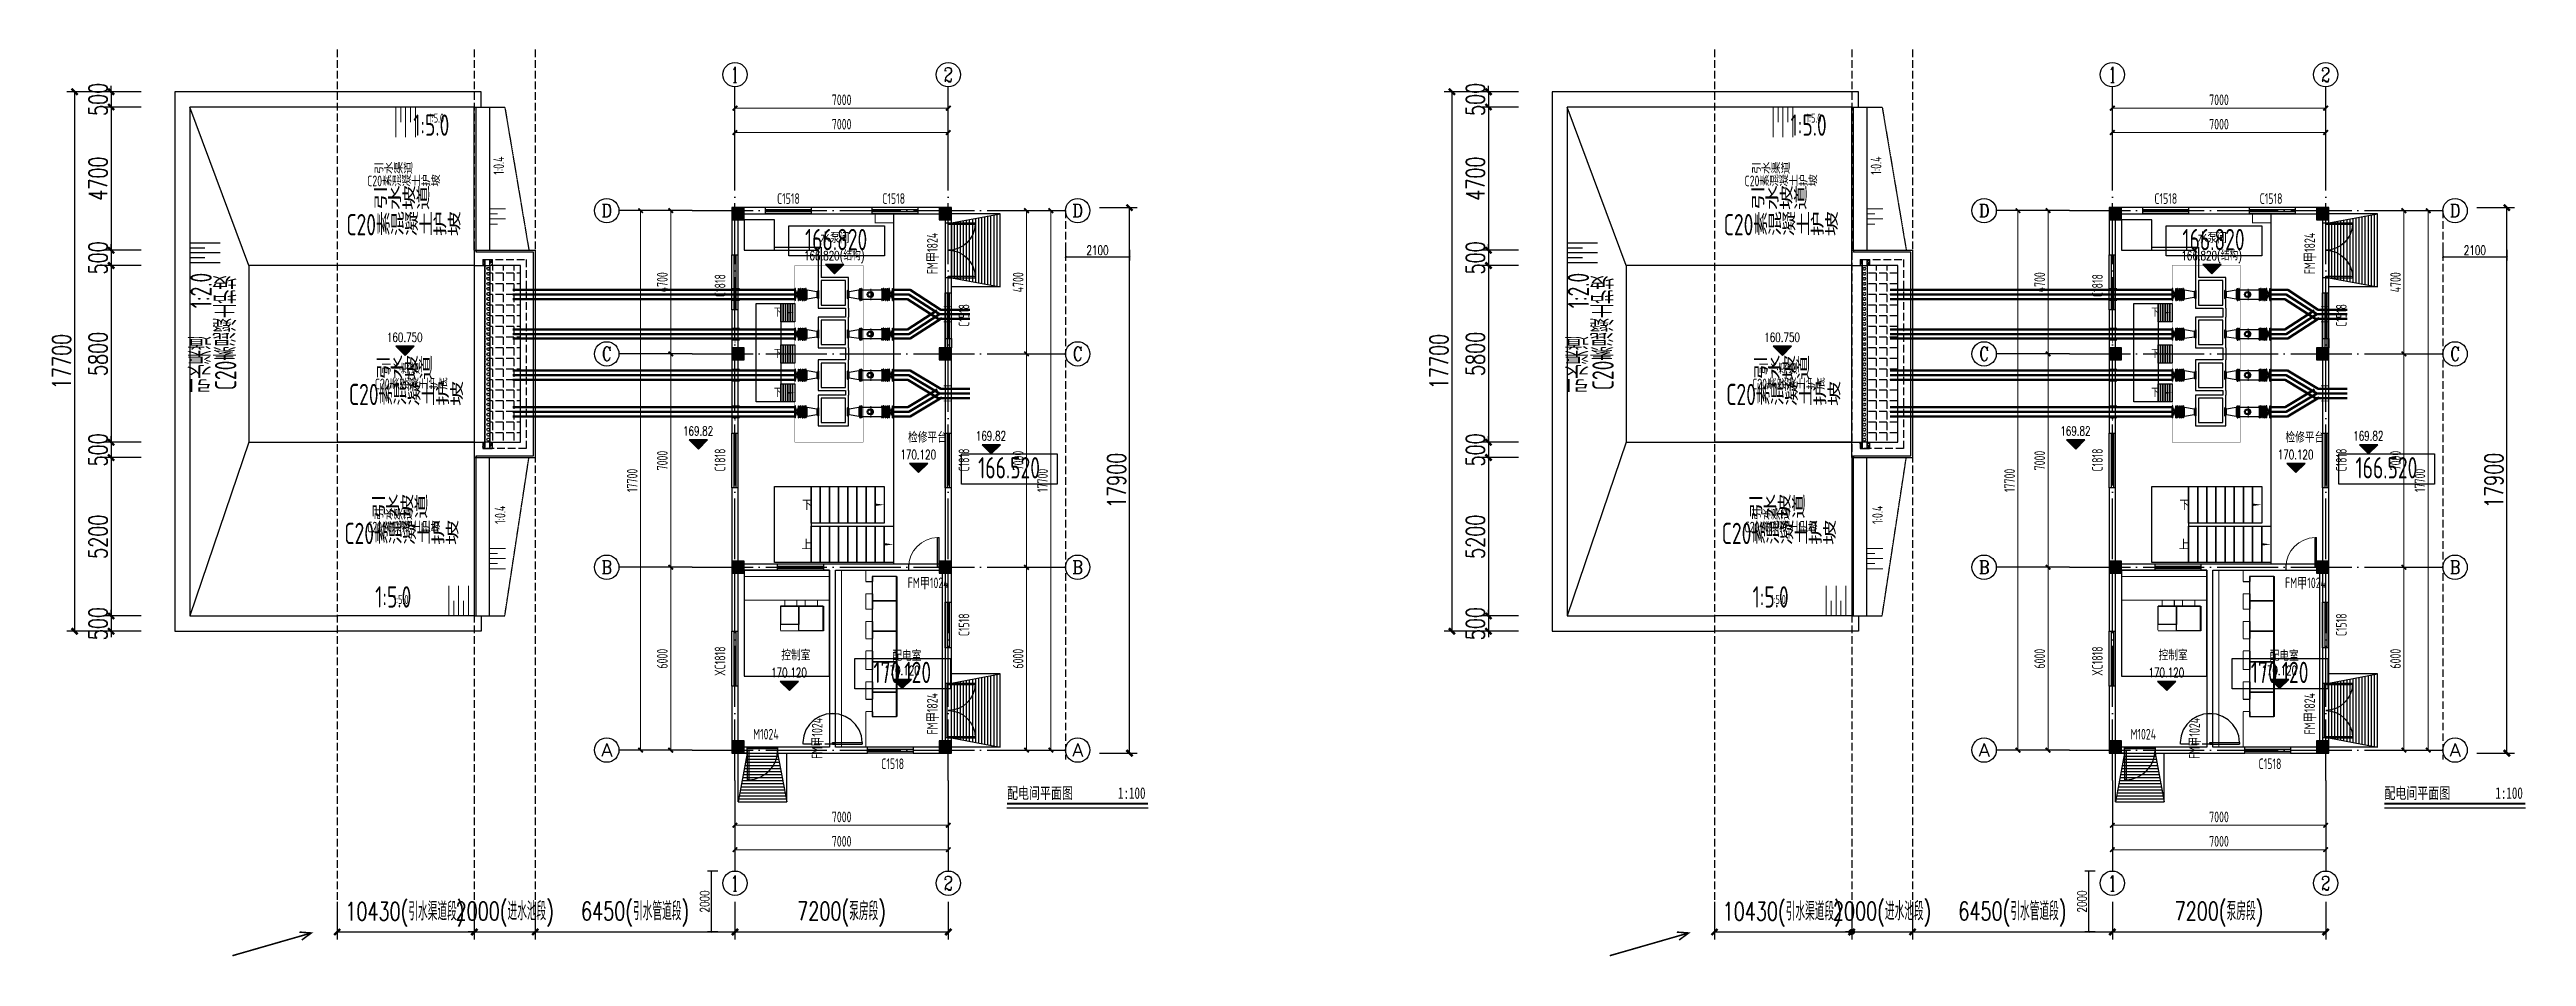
# Model space of a CAD drawing. Header units: millimetres. Extents: x 1742399 to 4898386, y 2481636 to 5226310.
# Drawn here: x 2457545 to 2538816, y 2524261 to 2554017 of the extents above; entities that cross this region are included whole.
import ezdxf
from ezdxf.enums import TextEntityAlignment as Align

# ---------------------------------------------------------------- set-up
doc = ezdxf.new("R2010")
doc.units = ezdxf.units.MM
doc.header["$LTSCALE"] = 1000
for name, pattern in [('ACAD_ISO04W100', [30.5, 24, -3, 0.5, -3]), ('ACAD_ISO10W100', [18, 12, -3, 0, -3]), ('CENTER2', [28.575, 19.05, -3.175, 3.175, -3.175]), ('DASH', [0.35, 0.25, -0.1]), ('DASHED', [0.75, 0.5, -0.25]), ('DOTE', [2.42, 2, -0.2, 0.02, -0.2])]:
    doc.linetypes.add(name, pattern=pattern)
for name, color, linetype, lineweight, true_color in [('0_提资', 7, 'Continuous', 50, 0xffffff), ('泵房轮廓线', 1, 'Continuous', 50, 0xff0000), ('管道', 1, 'Continuous', 50, 0xff0000), ('进水池轮廓线', 2, 'Continuous', 50, 0xffff00)]:
    doc.layers.add(name, color=color, linetype=linetype, lineweight=lineweight, true_color=true_color)
for name, color, linetype in [('AXIS', 3, 'Continuous'), ('AXIS_TEXT', 7, 'Continuous'), ('DIM_SYMB', 3, 'Continuous'), ('DOOR_FIRE', 3, 'Continuous'), ('DOTE', 1, 'DOTE'), ('DXPM', 4, 'Continuous'), ('E-电缆沟', 2, 'Continuous'), ('E-箱柜', 3, 'Continuous'), ('FLOOR_STEEL', 2, 'Continuous'), ('PUB_DIM', 3, 'Continuous'), ('PUB_HATCH', 8, 'Continuous'), ('RAIL', 6, 'Continuous'), ('STAIR', 2, 'Continuous'), ('STAIR_STEEL', 2, 'Continuous'), ('TWT_DIM', 3, 'Continuous'), ('TWT_轮廓线', 2, 'Continuous'), ('WALL', 4, 'Continuous'), ('WALL_EXT', 4, 'Continuous'), ('WALL_INT', 4, 'Continuous'), ('WINDOW', 3, 'Continuous'), ('YHG_填充', 8, 'Continuous'), ('YHG_柱', 4, 'Continuous'), ('YHJ_引出、索引', 3, 'Continuous'), ('YHJ_立面_墙线中', 2, 'Continuous'), ('意见', 1, 'Continuous'), ('房间轮廓线', 6, 'Continuous'), ('控制间轮廓', 7, 'Continuous'), ('水泵基础', 7, 'Continuous'), ('电缆沟', 7, 'Continuous'), ('线框', 2, 'Continuous'), ('细线', 4, 'Continuous'), ('设备', 161, 'Continuous'), ('轮廓线', 2, 'Continuous'), ('配电间轮廓', 7, 'Continuous')]:
    doc.layers.add(name, color=color, linetype=linetype)
for name, color, linetype, lineweight in [('FLOOR', 2, 'Continuous', 30), ('中心线', 1, 'ACAD_ISO04W100', 18), ('中轴', 20, 'ACAD_ISO04W100', 9), ('排水沟', 4, 'Continuous', 30), ('文字', 4, 'Continuous', 0), ('管', 1, 'Continuous', 30), ('集水坑', 4, 'Continuous', 30)]:
    doc.layers.add(name, color=color, linetype=linetype, lineweight=lineweight)
doc.styles.add('_TCH_AXIS', font='COMPLEX', dxfattribs={"bigfont": 'GBCBIG'})
doc.styles.add('_TCH_DIM', font='SIMPLEX', dxfattribs={"bigfont": 'GBCBIG'})
doc.styles.add('_TCH_DIM_T3', font='SIMPLEX', dxfattribs={"width": 0.705882, "bigfont": 'GBCBIG'})
doc.styles.add('biaotilan', font='', dxfattribs={"width": 0.7})
doc.styles.add('COMPLEX', font='COMPLEX')
doc.styles.add('HZ1', font='romans.shx', dxfattribs={"width": 0.7, "bigfont": 'hztxt.shx'})
doc.styles.add('TSSD_Rein', font='TSSDENG', dxfattribs={"width": 0.7, "bigfont": '@1HZTXT'})
doc.styles.add('TSSD_REIN_T3', font='tssdeng.shx', dxfattribs={"width": 0.7, "bigfont": 'hztxt.shx'})
doc.styles.add('tssdeng', font='tssdeng.shx', dxfattribs={"width": 0.7, "bigfont": 'hztxt.shx'})
doc.styles.add('宋体', font='')
doc.styles.get('biaotilan').set_extended_font_data('SimSun')
doc.styles.get('宋体').set_extended_font_data('SimSun')
doc.dimstyles.new('_TCH_ARCH&&100', dxfattribs={"dimtxt": 350, "dimasz": 150, "dimexe": 100, "dimexo": 200, "dimgap": 100, "dimtad": 1, "dimdec": 0, "dimzin": 0, "dimdsep": 46, "dimtxsty": 'TSSD_REIN_T3', "dimblk": 'ARCHTICK', "dimcen": 0.09, "dimclrt": 7, "dimazin": 2, "dimtfac": 1, "dimtdec": 0, "dimtix": 1, "dimtmove": 2, "dimatfit": 3, "dimfxl": 1, "dimfxlon": 1, "dimtolj": 1, "dimtzin": 0, "dimlwd": 18, "dimlwe": 18, "dimarcsym": 0})
doc.dimstyles.new('_TCH_ARCH&&200', dxfattribs={"dimtxt": 600, "dimasz": 200, "dimexe": 250, "dimexo": 300, "dimgap": 126.25, "dimtad": 1, "dimdec": 0, "dimzin": 0, "dimdsep": 46, "dimtxsty": '_TCH_DIM_T3', "dimblk": 'ARCHTICK', "dimcen": 0.09, "dimclrt": 7, "dimazin": 2, "dimtfac": 1, "dimtdec": 0, "dimtix": 1, "dimtmove": 2, "dimatfit": 3, "dimfxl": 75, "dimtolj": 1, "dimtzin": 0, "dimarcsym": 0})
doc.dimstyles.new('_TCH_ARCH&&50', dxfattribs={"dimtxt": 148.75, "dimasz": 50, "dimexe": 125, "dimexo": 150, "dimgap": 63.125, "dimtad": 1, "dimdec": 0, "dimzin": 0, "dimdsep": 46, "dimtxsty": '_TCH_DIM_T3', "dimblk": 'ARCHTICK', "dimcen": 0.09, "dimclrt": 7, "dimazin": 2, "dimtfac": 1, "dimtdec": 0, "dimtix": 1, "dimtmove": 2, "dimatfit": 3, "dimfxl": 75, "dimtolj": 1, "dimtzin": 0, "dimarcsym": 0})

msp = doc.modelspace()

# ---------------------------------------------------------------- texts
at = {"layer": 'DIM_SYMB', "color": 7, "style": 'biaotilan', "width": 0.7}
for s, p in [('配电间平面图', (2488960, 2529433.3)), ('1:100', (2492604.9, 2529433.3)), ('配电间平面图', (2534152.6, 2529433.3)), ('1:100', (2537797.6, 2529433.3))]:
    msp.add_text(s, height=377.64, dxfattribs=at).set_placement(p)
at = {"layer": 'PUB_DIM', "color": 7, "char_height": 350, "attachment_point": 5, "style": 'TSSD_REIN_T3'}
for s, insert in [('\\A1;C1518', (2481788.9, 2549127.3)), ('\\A1;{\\Ftssdeng,hztxt|c134;C1518}', (2485242.4, 2549127.3)), ('\\A1;C1518', (2526981.6, 2549127.3)), ('\\A1;{\\Ftssdeng,hztxt|c134;C1518}', (2530435.1, 2549127.3)), ('\\A1;水泵间', (2483310.9, 2547837.8)), ('\\A1;水泵间', (2528503.6, 2547837.8)), ('\\A1;{\\Ftssdeng,hztxt|c134;FM\\fSimSun|b0|i0|c134|p2;甲\\Ftssdeng,hztxt|c134;1024}', (2486372.8, 2536500.7)), ('\\A1;{\\Ftssdeng,hztxt|c134;FM\\fSimSun|b0|i0|c134|p2;甲\\Ftssdeng,hztxt|c134;1024}', (2531565.5, 2536500.7)), ('\\A1;{\\Ftssdeng,hztxt|c134;M1024}', (2481050.2, 2531553.7)), ('\\A1;{\\Ftssdeng,hztxt|c134;M1024}', (2526242.9, 2531553.7)), ('\\A1;{\\Ftssdeng,hztxt|c134;C1518}', (2485208.6, 2530581.6)), ('\\A1;{\\Ftssdeng,hztxt|c134;C1518}', (2530401.2, 2530581.6))]:
    msp.add_mtext(s, dxfattribs=dict(at, insert=insert))
at = {"layer": 'PUB_DIM', "color": 7, "char_height": 350, "attachment_point": 5, "rotation": 90, "style": 'TSSD_REIN_T3'}
for s, insert in [('\\A1;{\\Ftssdeng,hztxt|c134;FM\\fSimSun|b0|i0|c134|p2;甲\\Ftssdeng,hztxt|c134;1824}', (2486530.1, 2547323.8)), ('\\A1;{\\Ftssdeng,hztxt|c134;FM\\fSimSun|b0|i0|c134|p2;甲\\Ftssdeng,hztxt|c134;1824}', (2531722.7, 2547323.8)), ('\\A1;C1818', (2479545.4, 2546271.7)), ('\\A1;C1818', (2524738.1, 2546271.7)), ('\\A1;{\\Ftssdeng,hztxt|c134;C1518}', (2487548.4, 2545292.3)), ('\\A1;{\\Ftssdeng,hztxt|c134;C1518}', (2532741.1, 2545292.3)), ('\\A1;{\\Ftssdeng,hztxt|c134;C1818}', (2479545.4, 2540548)), ('\\A1;{\\Ftssdeng,hztxt|c134;C1818}', (2487548.4, 2540548)), ('\\A1;{\\Ftssdeng,hztxt|c134;C1818}', (2524738.1, 2540548)), ('\\A1;{\\Ftssdeng,hztxt|c134;C1818}', (2532741.1, 2540548)), ('\\A1;{\\Ftssdeng,hztxt|c134;C1518}', (2487548.4, 2535142.3)), ('\\A1;{\\Ftssdeng,hztxt|c134;C1518}', (2532741.1, 2535142.3)), ('\\A1;{\\Ftssdeng,hztxt|c134;XC1818}', (2479545.4, 2533950.4)), ('\\A1;{\\Ftssdeng,hztxt|c134;XC1818}', (2524738.1, 2533950.4)), ('\\A1;{\\Ftssdeng,hztxt|c134;FM\\fSimSun|b0|i0|c134|p2;甲\\Ftssdeng,hztxt|c134;1824}', (2486530.1, 2532223.8)), ('\\A1;{\\Ftssdeng,hztxt|c134;FM\\fSimSun|b0|i0|c134|p2;甲\\Ftssdeng,hztxt|c134;1824}', (2531722.7, 2532223.8)), ('\\A1;{\\Ftssdeng,hztxt|c134;FM\\fSimSun|b0|i0|c134|p2;甲\\Ftssdeng,hztxt|c134;1024}', (2482750.6, 2531416.2)), ('\\A1;{\\Ftssdeng,hztxt|c134;FM\\fSimSun|b0|i0|c134|p2;甲\\Ftssdeng,hztxt|c134;1024}', (2527943.3, 2531416.2))]:
    msp.add_mtext(s, dxfattribs=dict(at, insert=insert))
at = {"layer": '电缆沟', "ltscale": 1.5, "style": 'tssdeng', "width": 0.7}
for s, p in [('检修平台', (2485713.8, 2541119.6)), ('检修平台', (2530906.5, 2541119.6)), ('控制室', (2481553.4, 2533972.9)), ('配电室', (2485197.1, 2533956.3)), ('控制室', (2526746.1, 2533972.9)), ('配电室', (2530389.8, 2533956.3))]:
    msp.add_text(s, height=350, dxfattribs=at).set_placement(p)

# ---------------------------------------------------------------- blocks, each defined once
blk = doc.blocks.new('$DorLib2D$00000001')
for p, q in [((0.45, 0.975), (0.5, 0.975)), ((0.45, 0), (0.45, 0.975)), ((0.5, 0), (0.5, 0.975)), ((0.5, 0), (0.45, 0))]:
    blk.add_line(p, q)
at = {"lineweight": 13}
blk.add_arc((0.475, 0), 0.975, 91.46928, 180, dxfattribs=at)
blk = doc.blocks.new('_ArchTick')
at = {"color": 0, "linetype": 'ByBlock', "const_width": 0.4}
blk.add_lwpolyline([(-0.5, -0.5), (0.5, 0.5)], dxfattribs=at)
blk = doc.blocks.new('*D1142')
at = {"layer": 'AXIS', "color": 0, "lineweight": 18, "transparency": 16777216}
for p, q in [((2490400, 2548731), (2490501, 2548731)), ((2490401, 2531031), (2490401, 2548731)), ((2490400, 2531031), (2490501, 2531031))]:
    blk.add_line(p, q, dxfattribs=at)
at = {"layer": 'Defpoints', "color": 0, "transparency": 16777216}
for p in [(2489563, 2548731), (2490401, 2548731), (2489563, 2531031)]:
    blk.add_point(p, dxfattribs=at)
at = {"layer": 'AXIS', "color": 0, "lineweight": 18, "transparency": 16777216, "xscale": 150, "yscale": 150, "zscale": 150}
for p, rotation in [((2490401, 2548731), 90), ((2490401, 2531031), 270)]:
    blk.add_blockref('_ArchTick', p, dxfattribs=dict(at, rotation=rotation))
at = {"layer": 'AXIS', "color": 7, "transparency": 16777216, "insert": (2490126, 2539881), "char_height": 350, "attachment_point": 5, "rotation": 90, "style": 'TSSD_REIN_T3'}
blk.add_mtext('\\A1;17700', dxfattribs=at)
blk = doc.blocks.new('*D1143')
at = {"layer": 'AXIS', "color": 0, "lineweight": 18, "transparency": 16777216}
for p, q in [((2489600, 2537031), (2489701, 2537031)), ((2489601, 2531031), (2489601, 2537031)), ((2489600, 2531031), (2489701, 2531031))]:
    blk.add_line(p, q, dxfattribs=at)
at = {"layer": 'Defpoints', "color": 0, "transparency": 16777216}
for p in [(2488888, 2537031), (2489601, 2537031), (2488888, 2531031)]:
    blk.add_point(p, dxfattribs=at)
at = {"layer": 'AXIS', "color": 0, "lineweight": 18, "transparency": 16777216, "xscale": 150, "yscale": 150, "zscale": 150}
for p, rotation in [((2489601, 2537031), 90), ((2489601, 2531031), 270)]:
    blk.add_blockref('_ArchTick', p, dxfattribs=dict(at, rotation=rotation))
at = {"layer": 'AXIS', "color": 7, "transparency": 16777216, "insert": (2489326, 2534031), "char_height": 350, "attachment_point": 5, "rotation": 90, "style": 'TSSD_REIN_T3'}
blk.add_mtext('\\A1;6000', dxfattribs=at)
blk = doc.blocks.new('*D1144')
at = {"layer": 'AXIS', "color": 0, "lineweight": 18, "transparency": 16777216}
for p, q in [((2489600, 2544031), (2489701, 2544031)), ((2489601, 2537031), (2489601, 2544031)), ((2489600, 2537031), (2489701, 2537031))]:
    blk.add_line(p, q, dxfattribs=at)
at = {"layer": 'Defpoints', "color": 0, "transparency": 16777216}
for p in [(2488888, 2544031), (2489601, 2544031), (2488888, 2537031)]:
    blk.add_point(p, dxfattribs=at)
at = {"layer": 'AXIS', "color": 0, "lineweight": 18, "transparency": 16777216, "xscale": 150, "yscale": 150, "zscale": 150}
for p, rotation in [((2489601, 2544031), 90), ((2489601, 2537031), 270)]:
    blk.add_blockref('_ArchTick', p, dxfattribs=dict(at, rotation=rotation))
at = {"layer": 'AXIS', "color": 7, "transparency": 16777216, "insert": (2489326, 2540531), "char_height": 350, "attachment_point": 5, "rotation": 90, "style": 'TSSD_REIN_T3'}
blk.add_mtext('\\A1;7000', dxfattribs=at)
blk = doc.blocks.new('*D1145')
at = {"layer": 'AXIS', "color": 0, "lineweight": 18, "transparency": 16777216}
for p, q in [((2489600, 2548731), (2489701, 2548731)), ((2489601, 2544031), (2489601, 2548731)), ((2489600, 2544031), (2489701, 2544031))]:
    blk.add_line(p, q, dxfattribs=at)
at = {"layer": 'Defpoints', "color": 0, "transparency": 16777216}
for p in [(2488888, 2548731), (2489601, 2548731), (2488888, 2544031)]:
    blk.add_point(p, dxfattribs=at)
at = {"layer": 'AXIS', "color": 0, "lineweight": 18, "transparency": 16777216, "xscale": 150, "yscale": 150, "zscale": 150}
for p, rotation in [((2489601, 2548731), 90), ((2489601, 2544031), 270)]:
    blk.add_blockref('_ArchTick', p, dxfattribs=dict(at, rotation=rotation))
at = {"layer": 'AXIS', "color": 7, "transparency": 16777216, "insert": (2489326, 2546381), "char_height": 350, "attachment_point": 5, "rotation": 90, "style": 'TSSD_REIN_T3'}
blk.add_mtext('\\A1;4700', dxfattribs=at)
blk = doc.blocks.new('_AXISO')
blk.add_circle((0, 0), 0.5)
at = {"layer": 'AXIS_TEXT', "style": 'COMPLEX', "width": 1.041667}
blk.add_attdef('A', text='', height=0.56, dxfattribs=at).set_placement((-0.25, -0.28), (0.25, -0.28), align=Align.FIT)
blk = doc.blocks.new('*D1146')
at = {"layer": 'AXIS', "color": 0, "lineweight": 18, "transparency": 16777216}
for p, q in [((2480035, 2528565), (2480035, 2528464)), ((2480035, 2528564), (2487035, 2528564)), ((2487035, 2528565), (2487035, 2528464))]:
    blk.add_line(p, q, dxfattribs=at)
at = {"layer": 'Defpoints', "color": 0, "transparency": 16777216}
for p in [(2480035, 2530031), (2487035, 2530031), (2487035, 2528564)]:
    blk.add_point(p, dxfattribs=at)
at = {"layer": 'AXIS', "color": 0, "lineweight": 18, "transparency": 16777216, "xscale": 150, "yscale": 150, "zscale": 150, "rotation": 180}
blk.add_blockref('_ArchTick', (2480035, 2528564), dxfattribs=at)
at = {"layer": 'AXIS', "color": 0, "lineweight": 18, "transparency": 16777216, "xscale": 150, "yscale": 150, "zscale": 150}
blk.add_blockref('_ArchTick', (2487035, 2528564), dxfattribs=at)
at = {"layer": 'AXIS', "color": 7, "transparency": 16777216, "insert": (2483535, 2528839), "char_height": 350, "attachment_point": 5, "style": 'TSSD_REIN_T3'}
blk.add_mtext('\\A1;7000', dxfattribs=at)
blk = doc.blocks.new('*D1147')
at = {"layer": 'AXIS', "color": 0, "lineweight": 18, "transparency": 16777216}
for p, q in [((2480035, 2552092), (2480035, 2552193)), ((2480035, 2552093), (2487035, 2552093)), ((2487035, 2552092), (2487035, 2552193))]:
    blk.add_line(p, q, dxfattribs=at)
at = {"layer": 'Defpoints', "color": 0, "transparency": 16777216}
for p in [(2487035, 2552093), (2480035, 2549731), (2487035, 2549731)]:
    blk.add_point(p, dxfattribs=at)
at = {"layer": 'AXIS', "color": 0, "lineweight": 18, "transparency": 16777216, "xscale": 150, "yscale": 150, "zscale": 150, "rotation": 180}
blk.add_blockref('_ArchTick', (2480035, 2552093), dxfattribs=at)
at = {"layer": 'AXIS', "color": 0, "lineweight": 18, "transparency": 16777216, "xscale": 150, "yscale": 150, "zscale": 150}
blk.add_blockref('_ArchTick', (2487035, 2552093), dxfattribs=at)
at = {"layer": 'AXIS', "color": 7, "transparency": 16777216, "insert": (2483535, 2552368), "char_height": 350, "attachment_point": 5, "style": 'TSSD_REIN_T3'}
blk.add_mtext('\\A1;7000', dxfattribs=at)
blk = doc.blocks.new('*D1148')
at = {"layer": 'AXIS', "color": 0, "lineweight": 18, "transparency": 16777216}
for p, q in [((2480035, 2551292), (2480035, 2551393)), ((2480035, 2551293), (2487035, 2551293)), ((2487035, 2551292), (2487035, 2551393))]:
    blk.add_line(p, q, dxfattribs=at)
at = {"layer": 'Defpoints', "color": 0, "transparency": 16777216}
for p in [(2487035, 2551293), (2480035, 2549731), (2487035, 2549731)]:
    blk.add_point(p, dxfattribs=at)
at = {"layer": 'AXIS', "color": 0, "lineweight": 18, "transparency": 16777216, "xscale": 150, "yscale": 150, "zscale": 150, "rotation": 180}
blk.add_blockref('_ArchTick', (2480035, 2551293), dxfattribs=at)
at = {"layer": 'AXIS', "color": 0, "lineweight": 18, "transparency": 16777216, "xscale": 150, "yscale": 150, "zscale": 150}
blk.add_blockref('_ArchTick', (2487035, 2551293), dxfattribs=at)
at = {"layer": 'AXIS', "color": 7, "transparency": 16777216, "insert": (2483535, 2551568), "char_height": 350, "attachment_point": 5, "style": 'TSSD_REIN_T3'}
blk.add_mtext('\\A1;7000', dxfattribs=at)
blk = doc.blocks.new('*D1149')
at = {"layer": 'AXIS', "color": 0, "lineweight": 18, "transparency": 16777216}
for p, q in [((2476940, 2548731), (2476839, 2548731)), ((2476939, 2531031), (2476939, 2548731)), ((2476940, 2531031), (2476839, 2531031))]:
    blk.add_line(p, q, dxfattribs=at)
at = {"layer": 'Defpoints', "color": 0, "transparency": 16777216}
for p in [(2476939, 2548731), (2478632, 2548731), (2478632, 2531031)]:
    blk.add_point(p, dxfattribs=at)
at = {"layer": 'AXIS', "color": 0, "lineweight": 18, "transparency": 16777216, "xscale": 150, "yscale": 150, "zscale": 150}
for p, rotation in [((2476939, 2548731), 90), ((2476939, 2531031), 270)]:
    blk.add_blockref('_ArchTick', p, dxfattribs=dict(at, rotation=rotation))
at = {"layer": 'AXIS', "color": 7, "transparency": 16777216, "insert": (2476664, 2539881), "char_height": 350, "attachment_point": 5, "rotation": 90, "style": 'TSSD_REIN_T3'}
blk.add_mtext('\\A1;17700', dxfattribs=at)
blk = doc.blocks.new('*D1150')
at = {"layer": 'AXIS', "color": 0, "lineweight": 18, "transparency": 16777216}
for p, q in [((2477928, 2537031), (2477827, 2537031)), ((2477927, 2531031), (2477927, 2537031)), ((2477928, 2531031), (2477827, 2531031))]:
    blk.add_line(p, q, dxfattribs=at)
at = {"layer": 'Defpoints', "color": 0, "transparency": 16777216}
for p in [(2477927, 2537031), (2478632, 2537031), (2478632, 2531031)]:
    blk.add_point(p, dxfattribs=at)
at = {"layer": 'AXIS', "color": 0, "lineweight": 18, "transparency": 16777216, "xscale": 150, "yscale": 150, "zscale": 150}
for p, rotation in [((2477927, 2537031), 90), ((2477927, 2531031), 270)]:
    blk.add_blockref('_ArchTick', p, dxfattribs=dict(at, rotation=rotation))
at = {"layer": 'AXIS', "color": 7, "transparency": 16777216, "insert": (2477652, 2534031), "char_height": 350, "attachment_point": 5, "rotation": 90, "style": 'TSSD_REIN_T3'}
blk.add_mtext('\\A1;6000', dxfattribs=at)
blk = doc.blocks.new('*D1151')
at = {"layer": 'AXIS', "color": 0, "lineweight": 18, "transparency": 16777216}
for p, q in [((2477928, 2544031), (2477827, 2544031)), ((2477927, 2537031), (2477927, 2544031)), ((2477928, 2537031), (2477827, 2537031))]:
    blk.add_line(p, q, dxfattribs=at)
at = {"layer": 'Defpoints', "color": 0, "transparency": 16777216}
for p in [(2477927, 2544031), (2478632, 2544031), (2478632, 2537031)]:
    blk.add_point(p, dxfattribs=at)
at = {"layer": 'AXIS', "color": 0, "lineweight": 18, "transparency": 16777216, "xscale": 150, "yscale": 150, "zscale": 150}
for p, rotation in [((2477927, 2544031), 90), ((2477927, 2537031), 270)]:
    blk.add_blockref('_ArchTick', p, dxfattribs=dict(at, rotation=rotation))
at = {"layer": 'AXIS', "color": 7, "transparency": 16777216, "insert": (2477652, 2540531), "char_height": 350, "attachment_point": 5, "rotation": 90, "style": 'TSSD_REIN_T3'}
blk.add_mtext('\\A1;7000', dxfattribs=at)
blk = doc.blocks.new('*D1152')
at = {"layer": 'AXIS', "color": 0, "lineweight": 18, "transparency": 16777216}
for p, q in [((2477928, 2548731), (2477827, 2548731)), ((2477927, 2544031), (2477927, 2548731)), ((2477928, 2544031), (2477827, 2544031))]:
    blk.add_line(p, q, dxfattribs=at)
at = {"layer": 'Defpoints', "color": 0, "transparency": 16777216}
for p in [(2477927, 2548731), (2478632, 2548731), (2478632, 2544031)]:
    blk.add_point(p, dxfattribs=at)
at = {"layer": 'AXIS', "color": 0, "lineweight": 18, "transparency": 16777216, "xscale": 150, "yscale": 150, "zscale": 150}
for p, rotation in [((2477927, 2548731), 90), ((2477927, 2544031), 270)]:
    blk.add_blockref('_ArchTick', p, dxfattribs=dict(at, rotation=rotation))
at = {"layer": 'AXIS', "color": 7, "transparency": 16777216, "insert": (2477652, 2546381), "char_height": 350, "attachment_point": 5, "rotation": 90, "style": 'TSSD_REIN_T3'}
blk.add_mtext('\\A1;4700', dxfattribs=at)
blk = doc.blocks.new('刚性防水套管DN400')
at = {"layer": '中轴', "color": 8, "linetype": 'CENTER2', "ltscale": 10}
blk.add_line((1966752, 2550634), (1967002, 2550634), dxfattribs=at)
at = {"layer": '管', "lineweight": 50, "const_width": 25}
for points in [[(1966752, 2550884), (1967002, 2550884)], [(1966752, 2550384), (1967002, 2550384)], [(1966852, 2550884), (1966852, 2550984)], [(1966852, 2550384), (1966852, 2550284)]]:
    blk.add_lwpolyline(points, dxfattribs=at)
at = {"style": '宋体', "width": 0.7, "flags": 1}
blk.add_attdef('中心标高', (1966552, 2549850), '', height=350, dxfattribs=at)
blk = doc.blocks.new('DN400法兰')
at = {"layer": '中心线', "ltscale": 50}
for p, q in [((-258, 20), (-258, -55)), ((257, 20), (257, -55))]:
    blk.add_line(p, q, dxfattribs=at)
at = {"layer": '设备', "ltscale": 50}
for p, q in [((-240, 0), (-244, -4)), ((-240, 0), (240, 0)), ((240, 0), (244, -4)), ((-283, -30), (-283, -4)), ((282, -4), (-283, -4)), ((282, -30), (282, -4))]:
    blk.add_line(p, q, dxfattribs=at)
at = {"layer": '设备'}
for p, q in [((-240, 0), (240, 0)), ((-283, -30), (282, -30))]:
    blk.add_line(p, q, dxfattribs=at)
blk = doc.blocks.new('DN250法兰')
at = {"layer": '中心线', "ltscale": 50}
for p, q in [((-50, 175), (22, 175)), ((-50, -175), (22, -175))]:
    blk.add_line(p, q, dxfattribs=at)
at = {"layer": '设备', "ltscale": 50}
for p, q in [((-26, 160), (-23, 162)), ((-26, -160), (-26, 160)), ((-26, -160), (-26, 160)), ((-23, 197), (0, 197)), ((-23, 197), (-23, -198)), ((0, 197), (0, -198)), ((-26, -160), (-23, -163)), ((0, -198), (-23, -198))]:
    blk.add_line(p, q, dxfattribs=at)
blk = doc.blocks.new('双盘偏心异径管（平面）')
at = {"layer": '设备'}
for p, q in [((57, 100), (18, 100)), ((57, 100), (373, 150)), ((408, 150), (373, 150)), ((373, 150), (373, -150)), ((57, -100), (18, -100)), ((373, -150), (57, -100)), ((408, -150), (373, -150))]:
    blk.add_line(p, q, dxfattribs=at)
at = {"layer": '设备', "ltscale": 50}
blk.add_line((18, -100), (18, 100), dxfattribs=at)
at = {"layer": '设备'}
blk.add_lwpolyline([(57, -100), (57, 100)], dxfattribs=at)
at = {"layer": '设备', "xscale": 0.7042253521126761, "yscale": 0.7042253521126761, "zscale": 0.7042253521126761}
blk.add_blockref('DN250法兰', (18, 0), dxfattribs=at)
at = {"layer": '设备', "xscale": 0.7042253521126761, "yscale": 0.7042253521126761, "zscale": 0.7042253521126761, "rotation": 270}
blk.add_blockref('DN400法兰', (430, 0), dxfattribs=at)
at = {"layer": '意见', "flags": 1}
blk.add_attdef('规格', (589, -14), '', height=227, dxfattribs=at)
blk = doc.blocks.new('双法兰传力接头')
at = {"layer": '中心线', "ltscale": 5}
for p, q in [((-17, 181), (166, 181)), ((-17, -181), (166, -181))]:
    blk.add_line(p, q, dxfattribs=at)
at = {"layer": '设备', "ltscale": 50}
for p, q in [((18, 167), (34, 167)), ((47, 141), (47, -141)), ((47, 141), (72, 141)), ((72, 199), (89, 199)), ((72, 199), (72, -199)), ((120, 155), (120, -155)), ((120, 155), (131, 155)), ((18, -167), (34, -167)), ((47, -141), (72, -141)), ((72, -199), (89, -199)), ((120, -155), (131, -155))]:
    blk.add_line(p, q, dxfattribs=at)
at = {"layer": '设备'}
for p, q in [((34, 167), (47, 141)), ((89, -199), (89, 199)), ((89, 141), (120, 141)), ((34, -167), (47, -141)), ((89, -141), (120, -141))]:
    blk.add_line(p, q, dxfattribs=at)
at = {"layer": '设备', "yscale": 0.7042253521126761, "zscale": 0.7042253521126761}
for p, xscale, rotation in [((-3, 0), 0.7042253521126761, 90), ((152, 0), -0.7042253521126761, 270)]:
    blk.add_blockref('DN400法兰', p, dxfattribs=dict(at, xscale=xscale, rotation=rotation))
at = {"layer": '意见', "flags": 1}
blk.add_attdef('规格', (193, -29), '', height=94.2, dxfattribs=at)
blk = doc.blocks.new('手动双盘蝶阀')
at = {"layer": '设备', "ltscale": 50}
for p, q in [((50, -150), (-50, 150)), ((-50, -150), (50, 150))]:
    blk.add_line(p, q, dxfattribs=at)
at = {"layer": '设备', "yscale": 0.7042253521126761, "zscale": 0.7042253521126761}
for p, xscale, rotation in [((-71, 0), 0.7042253521126761, 90), ((71, 0), -0.7042253521126761, 270)]:
    blk.add_blockref('DN400法兰', p, dxfattribs=dict(at, xscale=xscale, rotation=rotation))
at = {"layer": '意见', "flags": 1}
blk.add_attdef('规格', (147, 6), '', height=70.4, dxfattribs=at)
blk = doc.blocks.new('双盘异径管')
at = {"layer": '设备'}
for p, q in [((57, 100), (18, 100)), ((57, 100), (373, 150)), ((408, 150), (373, 150)), ((373, 150), (373, -150)), ((57, -100), (18, -100)), ((373, -150), (57, -100)), ((408, -150), (373, -150))]:
    blk.add_line(p, q, dxfattribs=at)
at = {"layer": '设备', "ltscale": 50}
blk.add_line((18, -100), (18, 100), dxfattribs=at)
at = {"layer": '设备'}
blk.add_lwpolyline([(57, -100), (57, 100)], dxfattribs=at)
at = {"layer": '设备', "xscale": 0.7042253521126761, "yscale": 0.7042253521126761, "zscale": 0.7042253521126761}
blk.add_blockref('DN250法兰', (18, 0), dxfattribs=at)
at = {"layer": '设备', "xscale": 0.7042253521126761, "yscale": 0.7042253521126761, "zscale": 0.7042253521126761, "rotation": 270}
blk.add_blockref('DN400法兰', (430, 0), dxfattribs=at)
at = {"layer": '意见', "flags": 1}
blk.add_attdef('规格', (621, -23), '', height=267, dxfattribs=at)
blk = doc.blocks.new('多功能水泵控制阀')
at = {"layer": '中心线', "ltscale": 10}
blk.add_line((296, -183), (296, 183), dxfattribs=at)
at = {"layer": '设备'}
for p, q in [((0, 150), (648, 150)), ((0, -150), (648, -150))]:
    blk.add_line(p, q, dxfattribs=at)
for radius in [91.1, 61.9]:
    blk.add_circle((264, 0), radius, dxfattribs=at)
blk.add_arc((296, 0), 88.6, 264.05748, 95.94252, dxfattribs=at)
at = {"layer": '设备', "yscale": 0.7042253521126761, "zscale": 0.7042253521126761}
for p, xscale, rotation in [((-21, 0), -0.7042253521126761, 90), ((669, 0), 0.7042253521126761, 270)]:
    blk.add_blockref('DN400法兰', p, dxfattribs=dict(at, xscale=xscale, rotation=rotation))
at = {"layer": '意见', "flags": 1}
blk.add_attdef('规格', (114, -565), '', height=244, dxfattribs=at)
blk = doc.blocks.new('电动双盘蝶阀')
at = {"layer": '设备', "ltscale": 50}
for p, q in [((50, -150), (-50, 150)), ((-50, -150), (50, 150))]:
    blk.add_line(p, q, dxfattribs=at)
at = {"layer": '设备', "yscale": 0.7042253521126761, "zscale": 0.7042253521126761}
for p, xscale, rotation in [((-71, 0), 0.7042253521126761, 90), ((71, 0), -0.7042253521126761, 270)]:
    blk.add_blockref('DN400法兰', p, dxfattribs=dict(at, xscale=xscale, rotation=rotation))
at = {"flags": 1}
blk.add_attdef('规格', (120, 51), '', height=10, dxfattribs=at)
blk = doc.blocks.new('平面_平台钢楼梯')
at = {"layer": 'STAIR_STEEL'}
for points in [[(-460.02, 300), (-383.35, 300), (-383.35, -300), (-460.02, -300)], [(-383.35, 300), (-306.68, 300), (-306.68, -300), (-383.35, -300)], [(-306.68, 300), (-230.01, 300), (-230.01, -300), (-306.68, -300)], [(-230.01, 300), (-153.34, 300), (-153.34, -300), (-230.01, -300)], [(-153.34, 300), (-76.67, 300), (-76.67, -300), (-153.34, -300)], [(-76.67, 300), (0, 300), (0, -300), (-76.67, -300)]]:
    blk.add_lwpolyline(points, close=True, dxfattribs=at)
at = {"layer": 'YHJ_引出、索引'}
blk.add_lwpolyline([(-460.02, 0, 0, 0, 0), (0, 0, 0, 60, 0), (-225, 0, 0, 0, 0)], format="xyseb", dxfattribs=at)
at = {"layer": 'YHJ_引出、索引', "color": 7, "style": '_TCH_DIM'}
blk.add_text('下', height=253.19, dxfattribs=at).set_placement((-681.19, -131.25))
blk = doc.blocks.new('刚性防水套管DN300')
at = {"layer": '中轴', "color": 8, "linetype": 'CENTER2', "ltscale": 10}
blk.add_line((1966752, 2550634), (1967002, 2550634), dxfattribs=at)
at = {"layer": '管', "lineweight": 50, "const_width": 25}
for points in [[(1966752, 2550834), (1967002, 2550834)], [(1966752, 2550434), (1967002, 2550434)], [(1966852, 2550834), (1966852, 2550934)], [(1966852, 2550434), (1966852, 2550334)]]:
    blk.add_lwpolyline(points, dxfattribs=at)
at = {"style": '宋体', "width": 0.7, "flags": 1}
blk.add_attdef('中心标高', (1966552, 2549988), '', height=350, dxfattribs=at)
blk = doc.blocks.new('*U1117')
at = {"layer": 'WINDOW'}
for p, q in [((0, 900), (877, 900)), ((0, 900), (0, 855)), ((0, 855), (877, 855)), ((877, 855), (877, 900)), ((0, -855), (877, -855)), ((0, -900), (0, -855)), ((0, -900), (877, -900)), ((877, -855), (877, -900))]:
    blk.add_line(p, q, dxfattribs=at)
at = {"layer": 'WINDOW', "extrusion": (0, 0, -1)}
for centre, major_axis, start_param, end_param in [((0, 877), (620, 620), 0.811042, 2.356194), ((0, -878), (-620, 620), 0.785398, 2.330551)]:
    blk.add_ellipse(centre, major_axis=major_axis, ratio=1, start_param=start_param, end_param=end_param, dxfattribs=at)
at = {"style": 'HZ1', "width": 0.7, "flags": 1}
blk.add_attdef('编号', (-948, -131), '', height=300, dxfattribs=at)
blk = doc.blocks.new('*U1118')
at = {"layer": 'WINDOW'}
for p, q in [((0, 900), (877, 900)), ((0, 900), (0, 855)), ((0, 855), (877, 855)), ((877, 855), (877, 900)), ((0, -855), (877, -855)), ((0, -900), (0, -855)), ((0, -900), (877, -900)), ((877, -855), (877, -900))]:
    blk.add_line(p, q, dxfattribs=at)
at = {"layer": 'WINDOW', "extrusion": (0, 0, -1)}
for centre, major_axis, start_param, end_param in [((0, 877), (620, 620), 0.811042, 2.356194), ((0, -878), (-620, 620), 0.785398, 2.330551)]:
    blk.add_ellipse(centre, major_axis=major_axis, ratio=1, start_param=start_param, end_param=end_param, dxfattribs=at)
at = {"style": 'HZ1', "width": 0.7, "flags": 1}
blk.add_attdef('编号', (-948, -131), '', height=300, dxfattribs=at)
blk = doc.blocks.new('平面_单开门_宽度1000')
at = {"layer": 'WINDOW'}
for p, q in [((0, 0), (50, 0)), ((0, 0), (0, -975)), ((50, 0), (50, -975)), ((50, -975), (0, -975))]:
    blk.add_line(p, q, dxfattribs=at)
blk.add_ellipse((25, 0), major_axis=(559, 799), ratio=1, start_param=3.777471, end_param=5.322623, dxfattribs=at)
at = {"style": 'HZ1', "width": 0.7, "flags": 1}
blk.add_attdef('编号', (334, 254), '', height=300, dxfattribs=at)
blk = doc.blocks.new('平面_双向单开门_宽度1000')
at = {"layer": 'WINDOW'}
for p, q in [((-417, 907), (-599, 794)), ((-213, 976), (-417, 907)), ((0, 1000), (-213, 976)), ((213, 976), (0, 1000)), ((417, 907), (213, 976)), ((599, 794), (417, 907)), ((-946, 263), (-975, 50)), ((-975, 50), (-975, 0)), ((-871, 464), (-946, 263)), ((-753, 644), (-871, 464)), ((-599, 794), (-753, 644)), ((0, 50), (975, 50)), ((0, 0), (0, 50)), ((0, 0), (975, 0)), ((753, 644), (599, 794)), ((871, 464), (753, 644)), ((946, 263), (871, 464)), ((975, 50), (946, 263)), ((975, 50), (975, 0))]:
    blk.add_line(p, q, dxfattribs=at)
at = {"layer": 'WINDOW', "linetype": 'DASH'}
blk.add_line((0, 0), (-975, 0), dxfattribs=at)
at = {"style": 'HZ1', "width": 0.7, "flags": 1}
blk.add_attdef('编号', (-178, -413), '', height=300, dxfattribs=at)
blk = doc.blocks.new('标高_平面标注')
at = {"layer": 'AXIS'}
blk.add_hatch(color=256, dxfattribs=at).paths.add_polyline_path([(0, 0), (300, 300), (-300, 300)])
for p, q in [((0, 0), (-300, 300)), ((300, 300), (-300, 300)), ((0, 0), (300, 300))]:
    blk.add_line(p, q, dxfattribs=at)
at = {"layer": 'AXIS_TEXT', "style": 'HZ1', "width": 0.7, "flags": 4}
blk.add_attdef('标高', text='', height=300, dxfattribs=at).set_placement((-11, 442), align=Align.CENTER)
blk = doc.blocks.new('*U1019')
at = {"layer": 'DXPM', "color": 4, "linetype": 'DASHED', "ltscale": 0.03, "flags": 128}
blk.add_lwpolyline([(500, 5200), (1000, 5200), (1792, 500)], dxfattribs=at)
at = {"layer": 'RAIL'}
blk.add_lwpolyline([(60, 440), (60, 5200)], dxfattribs=at)
at = {"layer": '文字'}
for p, q in [((-2575, 4211), (-2575, 5200)), ((-2415, 4706), (-2415, 5200)), ((-2255, 4211), (-2255, 5200)), ((-2094, 4706), (-2094, 5200)), ((-1934, 4211), (-1934, 5200))]:
    blk.add_line(p, q, dxfattribs=at)
at = {"layer": '文字', "color": 3}
for p, q in [((1024, 1861), (500, 1861)), ((762, 1692), (500, 1692)), ((1024, 1530), (500, 1530)), ((762, 1361), (500, 1361))]:
    blk.add_line(p, q, dxfattribs=at)
at = {"layer": '轮廓线'}
blk.add_line((0, 0), (-4500, 0), dxfattribs=at)
for points in [[(226, 5200), (226, 5700), (-4500, 5700)], [(0, 5200), (-4500, 5200)], [(0, 500), (0, 5200), (500, 5200), (500, 500)]]:
    blk.add_lwpolyline(points, dxfattribs=at)
at = {"color": 3, "style": 'TSSD_Rein', "width": 0.7}
blk.add_text('1:0.4', height=350, rotation=90, dxfattribs=at).set_placement((801, 3577), align=Align.MIDDLE_RIGHT)
at = {"layer": 'AXIS', "color": 3, "style": 'TSSD_Rein', "width": 0.7}
for s, p in [('引水渠道', (-3291, 3013)), ('C20素混凝土护坡', (-3514, 2600))]:
    blk.add_text(s, height=350, dxfattribs=at).set_placement(p)
blk.add_attdef('坡度-平面', (-1499, 4687), '', height=300, dxfattribs=at)
at = {"layer": 'TWT_DIM', "color": 3, "style": 'TSSD_Rein', "width": 0.7}
for s, p in [('引水坡道', (-3313, 1843)), ('C20素混凝土护坡', (-4200, 989))]:
    blk.add_text(s, height=700, dxfattribs=at).set_placement(p)
blk.add_attdef('坡度-总平', (-2004, 4256), '', height=700, dxfattribs=at)
blk = doc.blocks.new('*U1021')
at = {"layer": 'DXPM', "color": 4, "linetype": 'DASHED', "ltscale": 0.03, "flags": 128}
blk.add_lwpolyline([(500, -5700), (1000, -5700), (1792, -500)], dxfattribs=at)
at = {"layer": 'RAIL'}
blk.add_lwpolyline([(60, -5700), (60, -440)], dxfattribs=at)
at = {"layer": '文字', "color": 3}
for p, q in [((1024, -3486), (500, -3486)), ((762, -3649), (500, -3649)), ((1024, -3818), (500, -3818)), ((762, -3980), (500, -3980)), ((1024, -4149), (500, -4149))]:
    blk.add_line(p, q, dxfattribs=at)
at = {"layer": '文字'}
for p, q in [((-835, -4711), (-835, -5700)), ((-514, -4711), (-514, -5700)), ((-193, -4711), (-193, -5700)), ((-674, -5206), (-674, -5700)), ((-354, -5206), (-354, -5700))]:
    blk.add_line(p, q, dxfattribs=at)
at = {"layer": '轮廓线'}
blk.add_line((0, 0), (-4500, 0), dxfattribs=at)
for points in [[(0, -500), (0, -5700), (500, -5700), (500, -500)], [(0, -5700), (-4500, -5700)], [(226, -5700), (226, -6200), (-4500, -6200)]]:
    blk.add_lwpolyline(points, dxfattribs=at)
at = {"color": 3, "style": 'TSSD_Rein', "width": 0.7}
blk.add_text('1:0.4', height=350, rotation=90, dxfattribs=at).set_placement((847, -2082), align=Align.MIDDLE_RIGHT)
blk.add_attdef('坡度-平面', (-2667, -5307), '', height=300, dxfattribs=at)
at = {"layer": 'AXIS', "color": 3, "style": 'TSSD_Rein', "width": 0.7}
for s, p in [('引水渠道', (-3291, -2545)), ('C20素混凝土护坡', (-3514, -2957))]:
    blk.add_text(s, height=350, dxfattribs=at).set_placement(p)
at = {"layer": 'TWT_DIM', "color": 3, "style": 'TSSD_Rein', "width": 0.7}
for s, p in [('引水坡道', (-3378, -2487)), ('C20素混凝土护坡', (-4265, -3341))]:
    blk.add_text(s, height=700, dxfattribs=at).set_placement(p)
blk.add_attdef('坡度-总平', (-3251, -5425), '', height=700, dxfattribs=at)
blk = doc.blocks.new('*D1156')
at = {"layer": 'AXIS', "color": 0, "lineweight": 18, "transparency": 16777216}
for p, q in [((2480035, 2527765), (2480035, 2527664)), ((2480035, 2527764), (2487035, 2527764)), ((2487035, 2527765), (2487035, 2527664))]:
    blk.add_line(p, q, dxfattribs=at)
at = {"layer": 'Defpoints', "color": 0, "transparency": 16777216}
for p in [(2480035, 2529050), (2487035, 2529050), (2487035, 2527764)]:
    blk.add_point(p, dxfattribs=at)
at = {"layer": 'AXIS', "color": 0, "lineweight": 18, "transparency": 16777216, "xscale": 150, "yscale": 150, "zscale": 150, "rotation": 180}
blk.add_blockref('_ArchTick', (2480035, 2527764), dxfattribs=at)
at = {"layer": 'AXIS', "color": 0, "lineweight": 18, "transparency": 16777216, "xscale": 150, "yscale": 150, "zscale": 150}
blk.add_blockref('_ArchTick', (2487035, 2527764), dxfattribs=at)
at = {"layer": 'AXIS', "color": 7, "transparency": 16777216, "insert": (2483535, 2528039), "char_height": 350, "attachment_point": 5, "style": 'TSSD_REIN_T3'}
blk.add_mtext('\\A1;7000', dxfattribs=at)
blk = doc.blocks.new('平面_钢爬梯')
at = {"layer": 'YHJ_立面_墙线中', "const_width": 30}
blk.add_lwpolyline([(-600, 0), (-600, -300), (0, -300), (0, 0)], dxfattribs=at)
blk = doc.blocks.new('*D1157')
at = {"layer": 'Defpoints', "color": 0, "transparency": 16777216}
for p in [(2480035, 2526350), (2487035, 2526350), (2487035, 2525064)]:
    blk.add_point(p, dxfattribs=at)
at = {"layer": 'TWT_DIM', "color": 0, "lineweight": -2, "transparency": 16777216}
for p, q in [((2480035, 2526050), (2480035, 2524814)), ((2487035, 2526050), (2487035, 2524814)), ((2480035, 2525064), (2487035, 2525064))]:
    blk.add_line(p, q, dxfattribs=at)
at = {"layer": 'TWT_DIM', "color": 0, "lineweight": -2, "transparency": 16777216, "xscale": 200, "yscale": 200, "zscale": 200, "rotation": 180}
blk.add_blockref('_ArchTick', (2480035, 2525064), dxfattribs=at)
at = {"layer": 'TWT_DIM', "color": 0, "lineweight": -2, "transparency": 16777216, "xscale": 200, "yscale": 200, "zscale": 200}
blk.add_blockref('_ArchTick', (2487035, 2525064), dxfattribs=at)
at = {"layer": 'TWT_DIM', "color": 7, "transparency": 16777216, "insert": (2483535, 2525648), "char_height": 600, "attachment_point": 5, "style": '_TCH_DIM_T3'}
blk.add_mtext('\\A1;{\\W0.70588;7200(泵房段)}', dxfattribs=at)
blk = doc.blocks.new('*D1158')
at = {"layer": 'Defpoints', "color": 0, "transparency": 16777216}
for p in [(2473482, 2526350), (2480035, 2526350), (2480035, 2525064)]:
    blk.add_point(p, dxfattribs=at)
at = {"layer": 'TWT_DIM', "color": 0, "lineweight": -2, "transparency": 16777216}
for p, q in [((2473482, 2526050), (2473482, 2524814)), ((2480035, 2526050), (2480035, 2524814)), ((2473482, 2525064), (2480035, 2525064))]:
    blk.add_line(p, q, dxfattribs=at)
at = {"layer": 'TWT_DIM', "color": 0, "lineweight": -2, "transparency": 16777216, "xscale": 200, "yscale": 200, "zscale": 200, "rotation": 180}
blk.add_blockref('_ArchTick', (2473482, 2525064), dxfattribs=at)
at = {"layer": 'TWT_DIM', "color": 0, "lineweight": -2, "transparency": 16777216, "xscale": 200, "yscale": 200, "zscale": 200}
blk.add_blockref('_ArchTick', (2480035, 2525064), dxfattribs=at)
at = {"layer": 'TWT_DIM', "color": 7, "transparency": 16777216, "insert": (2476759, 2525648), "char_height": 600, "attachment_point": 5, "style": '_TCH_DIM_T3'}
blk.add_mtext('\\A1;{\\W0.70588;6450(引水管道段)}', dxfattribs=at)
blk = doc.blocks.new('*D1159')
at = {"layer": 'Defpoints', "color": 0, "transparency": 16777216}
for p in [(2471482, 2526350), (2473482, 2526350), (2473482, 2525064)]:
    blk.add_point(p, dxfattribs=at)
at = {"layer": 'TWT_DIM', "color": 0, "lineweight": -2, "transparency": 16777216}
for p, q in [((2471482, 2526050), (2471482, 2524814)), ((2473482, 2526050), (2473482, 2524814)), ((2471482, 2525064), (2471282, 2525064)), ((2471482, 2525064), (2473482, 2525064)), ((2473482, 2525064), (2473682, 2525064))]:
    blk.add_line(p, q, dxfattribs=at)
at = {"layer": 'TWT_DIM', "color": 0, "lineweight": -2, "transparency": 16777216, "xscale": 200, "yscale": 200, "zscale": 200}
blk.add_blockref('_ArchTick', (2471482, 2525064), dxfattribs=at)
at = {"layer": 'TWT_DIM', "color": 0, "lineweight": -2, "transparency": 16777216, "xscale": 200, "yscale": 200, "zscale": 200, "rotation": 180}
blk.add_blockref('_ArchTick', (2473482, 2525064), dxfattribs=at)
at = {"layer": 'TWT_DIM', "color": 7, "transparency": 16777216, "insert": (2472482, 2525648), "char_height": 600, "attachment_point": 5, "style": '_TCH_DIM_T3'}
blk.add_mtext('\\A1;{\\W0.70588;2000(进水池段)}', dxfattribs=at)
blk = doc.blocks.new('*D1002')
at = {"layer": 'Defpoints', "color": 0, "transparency": 16777216}
for p in [(-6131, 11500), (-7417, 11000), (-6131, 11000)]:
    blk.add_point(p, dxfattribs=at)
at = {"layer": 'TWT_DIM', "color": 0, "lineweight": -2, "transparency": 16777216}
for p, q in [((-6431, 11500), (-7667, 11500)), ((-7417, 11500), (-7417, 11700)), ((-7417, 11500), (-7417, 11000)), ((-6431, 11000), (-7667, 11000)), ((-7417, 11000), (-7417, 10800))]:
    blk.add_line(p, q, dxfattribs=at)
at = {"layer": 'TWT_DIM', "color": 0, "lineweight": -2, "transparency": 16777216, "xscale": 200, "yscale": 200, "zscale": 200}
for p, rotation in [((-7417, 11500), 270), ((-7417, 11000), 90)]:
    blk.add_blockref('_ArchTick', p, dxfattribs=dict(at, rotation=rotation))
at = {"layer": 'TWT_DIM', "color": 7, "transparency": 16777216, "insert": (-7844, 11250), "char_height": 600, "attachment_point": 5, "rotation": 90, "style": '_TCH_DIM_T3'}
blk.add_mtext('\\A1;500', dxfattribs=at)
blk = doc.blocks.new('*D1003')
at = {"layer": 'Defpoints', "color": 0, "transparency": 16777216}
for p in [(-6131, 11000), (-7417, 6300), (-6131, 6300)]:
    blk.add_point(p, dxfattribs=at)
at = {"layer": 'TWT_DIM', "color": 0, "lineweight": -2, "transparency": 16777216}
for p, q in [((-6431, 11000), (-7667, 11000)), ((-7417, 11000), (-7417, 6300)), ((-6431, 6300), (-7667, 6300))]:
    blk.add_line(p, q, dxfattribs=at)
at = {"layer": 'TWT_DIM', "color": 0, "lineweight": -2, "transparency": 16777216, "xscale": 200, "yscale": 200, "zscale": 200}
for p, rotation in [((-7417, 11000), 90), ((-7417, 6300), 270)]:
    blk.add_blockref('_ArchTick', p, dxfattribs=dict(at, rotation=rotation))
at = {"layer": 'TWT_DIM', "color": 7, "transparency": 16777216, "insert": (-7844, 8650), "char_height": 600, "attachment_point": 5, "rotation": 90, "style": '_TCH_DIM_T3'}
blk.add_mtext('\\A1;4700', dxfattribs=at)
blk = doc.blocks.new('*D1004')
at = {"layer": 'Defpoints', "color": 0, "transparency": 16777216}
for p in [(-6131, 5800), (-7417, 0), (-6131, 0)]:
    blk.add_point(p, dxfattribs=at)
at = {"layer": 'TWT_DIM', "color": 0, "lineweight": -2, "transparency": 16777216}
for p, q in [((-6431, 5800), (-7667, 5800)), ((-7417, 5800), (-7417, 0)), ((-6431, 0), (-7667, 0))]:
    blk.add_line(p, q, dxfattribs=at)
at = {"layer": 'TWT_DIM', "color": 0, "lineweight": -2, "transparency": 16777216, "xscale": 200, "yscale": 200, "zscale": 200}
for p, rotation in [((-7417, 5800), 90), ((-7417, 0), 270)]:
    blk.add_blockref('_ArchTick', p, dxfattribs=dict(at, rotation=rotation))
at = {"layer": 'TWT_DIM', "color": 7, "transparency": 16777216, "insert": (-7844, 2900), "char_height": 600, "attachment_point": 5, "rotation": 90, "style": '_TCH_DIM_T3'}
blk.add_mtext('\\A1;5800', dxfattribs=at)
blk = doc.blocks.new('*D1005')
at = {"layer": 'Defpoints', "color": 0, "transparency": 16777216}
for p in [(-6131, 0), (-7417, -500), (-6131, -500)]:
    blk.add_point(p, dxfattribs=at)
at = {"layer": 'TWT_DIM', "color": 0, "lineweight": -2, "transparency": 16777216}
for p, q in [((-6431, 0), (-7667, 0)), ((-7417, 0), (-7417, 200)), ((-7417, 0), (-7417, -500)), ((-6431, -500), (-7667, -500)), ((-7417, -500), (-7417, -700))]:
    blk.add_line(p, q, dxfattribs=at)
at = {"layer": 'TWT_DIM', "color": 0, "lineweight": -2, "transparency": 16777216, "xscale": 200, "yscale": 200, "zscale": 200}
for p, rotation in [((-7417, 0), 270), ((-7417, -500), 90)]:
    blk.add_blockref('_ArchTick', p, dxfattribs=dict(at, rotation=rotation))
at = {"layer": 'TWT_DIM', "color": 7, "transparency": 16777216, "insert": (-7844, -250), "char_height": 600, "attachment_point": 5, "rotation": 90, "style": '_TCH_DIM_T3'}
blk.add_mtext('\\A1;500', dxfattribs=at)
blk = doc.blocks.new('*D1006')
at = {"layer": 'Defpoints', "color": 0, "transparency": 16777216}
for p in [(-6131, -500), (-7417, -5700), (-6131, -5700)]:
    blk.add_point(p, dxfattribs=at)
at = {"layer": 'TWT_DIM', "color": 0, "lineweight": -2, "transparency": 16777216}
for p, q in [((-6431, -500), (-7667, -500)), ((-7417, -500), (-7417, -5700)), ((-6431, -5700), (-7667, -5700))]:
    blk.add_line(p, q, dxfattribs=at)
at = {"layer": 'TWT_DIM', "color": 0, "lineweight": -2, "transparency": 16777216, "xscale": 200, "yscale": 200, "zscale": 200}
for p, rotation in [((-7417, -500), 90), ((-7417, -5700), 270)]:
    blk.add_blockref('_ArchTick', p, dxfattribs=dict(at, rotation=rotation))
at = {"layer": 'TWT_DIM', "color": 7, "transparency": 16777216, "insert": (-7844, -3100), "char_height": 600, "attachment_point": 5, "rotation": 90, "style": '_TCH_DIM_T3'}
blk.add_mtext('\\A1;5200', dxfattribs=at)
blk = doc.blocks.new('*D1007')
at = {"layer": 'Defpoints', "color": 0, "transparency": 16777216}
for p in [(-7417, -6200), (-6131, -5700), (-6131, -6200)]:
    blk.add_point(p, dxfattribs=at)
at = {"layer": 'TWT_DIM', "color": 0, "lineweight": -2, "transparency": 16777216}
for p, q in [((-7417, -5700), (-7417, -5500)), ((-6431, -5700), (-7667, -5700)), ((-6431, -6200), (-7667, -6200)), ((-7417, -5700), (-7417, -6200)), ((-7417, -6200), (-7417, -6400))]:
    blk.add_line(p, q, dxfattribs=at)
at = {"layer": 'TWT_DIM', "color": 0, "lineweight": -2, "transparency": 16777216, "xscale": 200, "yscale": 200, "zscale": 200}
for p, rotation in [((-7417, -5700), 270), ((-7417, -6200), 90)]:
    blk.add_blockref('_ArchTick', p, dxfattribs=dict(at, rotation=rotation))
at = {"layer": 'TWT_DIM', "color": 7, "transparency": 16777216, "insert": (-7844, -5950), "char_height": 600, "attachment_point": 5, "rotation": 90, "style": '_TCH_DIM_T3'}
blk.add_mtext('\\A1;500', dxfattribs=at)
blk = doc.blocks.new('*D1008')
at = {"layer": 'Defpoints', "color": 0, "transparency": 16777216}
for p in [(-7417, 5800), (-6131, 6300), (-6131, 5800)]:
    blk.add_point(p, dxfattribs=at)
at = {"layer": 'TWT_DIM', "color": 0, "lineweight": -2, "transparency": 16777216}
for p, q in [((-6431, 6300), (-7667, 6300)), ((-6431, 5800), (-7667, 5800)), ((-7417, 6300), (-7417, 6500)), ((-7417, 6300), (-7417, 5800)), ((-7417, 5800), (-7417, 5600))]:
    blk.add_line(p, q, dxfattribs=at)
at = {"layer": 'TWT_DIM', "color": 0, "lineweight": -2, "transparency": 16777216, "xscale": 200, "yscale": 200, "zscale": 200}
for p, rotation in [((-7417, 6300), 270), ((-7417, 5800), 90)]:
    blk.add_blockref('_ArchTick', p, dxfattribs=dict(at, rotation=rotation))
at = {"layer": 'TWT_DIM', "color": 7, "transparency": 16777216, "insert": (-7844, 6050), "char_height": 600, "attachment_point": 5, "rotation": 90, "style": '_TCH_DIM_T3'}
blk.add_mtext('\\A1;500', dxfattribs=at)
blk = doc.blocks.new('*D1009')
at = {"layer": 'Defpoints', "color": 0, "transparency": 16777216}
for p in [(-7331, 11500), (-8617, -6200), (-7331, -6200)]:
    blk.add_point(p, dxfattribs=at)
at = {"layer": 'TWT_DIM', "color": 0, "lineweight": -2, "transparency": 16777216}
for p, q in [((-7631, 11500), (-8867, 11500)), ((-8617, 11500), (-8617, -6200)), ((-7631, -6200), (-8867, -6200))]:
    blk.add_line(p, q, dxfattribs=at)
at = {"layer": 'TWT_DIM', "color": 0, "lineweight": -2, "transparency": 16777216, "xscale": 200, "yscale": 200, "zscale": 200}
for p, rotation in [((-8617, 11500), 90), ((-8617, -6200), 270)]:
    blk.add_blockref('_ArchTick', p, dxfattribs=dict(at, rotation=rotation))
at = {"layer": 'TWT_DIM', "color": 7, "transparency": 16777216, "insert": (-9044, 2650), "char_height": 600, "attachment_point": 5, "rotation": 90, "style": '_TCH_DIM_T3'}
blk.add_mtext('\\A1;17700', dxfattribs=at)
blk = doc.blocks.new('*D1160')
at = {"layer": 'Defpoints', "color": 0, "transparency": 16777216}
for p in [(2491695, 2548831), (2492981, 2548831), (2491695, 2530931)]:
    blk.add_point(p, dxfattribs=at)
at = {"layer": 'TWT_DIM', "color": 0, "lineweight": -2, "transparency": 16777216}
for p, q in [((2491995, 2548831), (2493231, 2548831)), ((2492981, 2530931), (2492981, 2548831)), ((2491995, 2530931), (2493231, 2530931))]:
    blk.add_line(p, q, dxfattribs=at)
at = {"layer": 'TWT_DIM', "color": 0, "lineweight": -2, "transparency": 16777216, "xscale": 200, "yscale": 200, "zscale": 200}
for p, rotation in [((2492981, 2548831), 90), ((2492981, 2530931), 270)]:
    blk.add_blockref('_ArchTick', p, dxfattribs=dict(at, rotation=rotation))
at = {"layer": 'TWT_DIM', "color": 7, "transparency": 16777216, "insert": (2492554, 2539881), "char_height": 600, "attachment_point": 5, "rotation": 90, "style": '_TCH_DIM_T3'}
blk.add_mtext('\\A1;17900', dxfattribs=at)
blk = doc.blocks.new('*U1119')
at = {"layer": 'PUB_HATCH'}
h = blk.add_hatch(dxfattribs=at)
h.set_pattern_fill('HEX', color=256, scale=15)
h.set_pattern_definition([(0, (-1247.595, 5800), (0, 82.4889), [47.625, -95.25]), (120, (-1247.595, 5800), (-71.4375, -41.2445), [47.625, -95.25]), (60, (-1199.97, 5800), (-71.4375, 41.2445), [47.625, -95.25])])
h.paths.add_polyline_path([(-1000, 5800), (-1163, 5800), (-1163, 0), (-1000, 0)])
h = blk.add_hatch(dxfattribs=at)
h.set_pattern_fill('ANGLE', color=8, scale=50, angle=-180)
h.set_pattern_definition([(180, (787.28, -1800), (-1e-13, -349.25), [254, -95.25]), (270, (787.28, -1800), (349.25, -1e-13), [254, -95.25])])
h.paths.add_polyline_path([(-1000, 0), (0, 0), (0, 5800), (-1000, 5800)])
at = {"layer": '细线', "linetype": 'Continuous', "lineweight": 0, "ltscale": 0.5}
h = blk.add_hatch(dxfattribs=at)
h.set_pattern_fill('AR-CONC', color=8, angle=-180)
h.set_pattern_definition([(230, (3944.64, -60070.33), (-182.18467, 15.9391), [19.05, -209.55]), (175, (3944.64, -60070.33), (35.2434, -191.05685), [15.24, -167.6406]), (280.45144, (3929.45, -60069), (-146.94125, -175.11775), [16.19, -178.09024]), (226.1842, (3944.64, -60121.13), (-271.07904, 42.0423), [28.575, -314.325]), (276.63556, (3922.05, -60117.63), (-237.4041, -247.4261), [24.285, -267.1356]), (171.18415, (3944.64, -60121.13), (-237.4041, -247.4261), [22.86, -251.4597]), (201, (3919.24, -60108.43), (-151.6144, 102.2652), [19.05, -209.55]), (146, (3919.24, -60108.43), (-61.80203, -184.18797), [15.24, -167.64]), (251.45144, (3906.6, -60099.9), (-213.4164, -81.92277), [16.19, -178.08994]), (217.5, (3944.64, -60070.33), (-3.088603, -84.55504), [0, -165.608, 0, -170.18, 0, -168.275]), (187.5, (3944.64, -60070.33), (-66.81966, -100.18057), [0, -97.028, 0, -161.798, 0, -64.135]), (147.5, (4001.28, -60070.33), (-135.590595, 5.728744), [0, -63.5, 0, -198.12, 0, -262.89]), (137.5, (4026.68, -60070.33), (-148.12918, -25.4265), [0, -82.55, 0, -131.572, 0, -186.69])])
h.paths.add_polyline_path([(-932, 6000), (-1013, 6000), (-1013, 5800), (-932, 5800)])
h.paths.add_polyline_path([(-1163, 6000), (-1232, 6000), (-1232, 5800), (-1163, 5800)])
h = blk.add_hatch(dxfattribs=at)
h.set_pattern_fill('ANSI32', color=8, scale=10, angle=-180)
h.set_pattern_definition([(225, (3944.64, -60070.33), (67.35192, -67.35192), []), (225, (3899.74, -60070.33), (67.35192, -67.35192), [])])
h.paths.add_polyline_path([(-1163, 6000), (-1232, 6000), (-1232, 5800), (-1163, 5800)])
h.paths.add_polyline_path([(-932, 6000), (-1013, 6000), (-1013, 5800), (-932, 5800)])
h = blk.add_hatch(dxfattribs=at)
h.set_pattern_fill('AR-CONC', color=8, angle=-180)
h.set_pattern_definition([(230, (3944.64, -45470.33), (-182.18467, 15.9391), [19.05, -209.55]), (175, (3944.64, -45470.33), (35.2434, -191.05685), [15.24, -167.6406]), (280.45144, (3929.45, -45469), (-146.94125, -175.11775), [16.19, -178.09024]), (226.1842, (3944.64, -45521.13), (-271.079, 42.0423), [28.575, -314.325]), (276.63556, (3922.05, -45517.63), (-237.4041, -247.4261), [24.285, -267.1356]), (171.18415, (3944.64, -45521.13), (-237.4041, -247.4261), [22.86, -251.4597]), (201, (3919.24, -45508.43), (-151.6144, 102.2652), [19.05, -209.55]), (146, (3919.24, -45508.43), (-61.802, -184.188), [15.24, -167.64]), (251.45144, (3906.6, -45499.9), (-213.4164, -81.9228), [16.19, -178.08994]), (217.5, (3944.64, -45470.33), (-3.0886, -84.55504), [0, -165.608, 0, -170.18, 0, -168.275]), (187.5, (3944.64, -45470.33), (-66.81966, -100.18057), [0, -97.028, 0, -161.798, 0, -64.135]), (147.5, (4001.28, -45470.33), (-135.5906, 5.72874), [0, -63.5, 0, -198.12, 0, -262.89]), (137.5, (4026.68, -45470.33), (-148.12918, -25.4265), [0, -82.55, 0, -131.572, 0, -186.69])])
h.paths.add_polyline_path([(-932, 0), (-1013, 0), (-1013, -200), (-932, -200)])
h.paths.add_polyline_path([(-1163, 0), (-1232, 0), (-1232, -200), (-1163, -200)])
h = blk.add_hatch(dxfattribs=at)
h.set_pattern_fill('ANSI32', color=8, scale=10, angle=-180)
h.set_pattern_definition([(225, (3944.64, -45470.33), (67.35192, -67.35192), []), (225, (3899.74, -45470.33), (67.35192, -67.35192), [])])
h.paths.add_polyline_path([(-1163, 0), (-1232, 0), (-1232, -200), (-1163, -200)])
h.paths.add_polyline_path([(-932, 0), (-1013, 0), (-1013, -200), (-932, -200)])
at = {"layer": 'RAIL'}
for points in [[(-1453, 6300), (-1453, 6240)], [(-1453, -440), (427, -440), (427, 6240), (-1453, 6240)], [(-1453, -440), (-1453, -500)]]:
    blk.add_lwpolyline(points, dxfattribs=at)
at = {"layer": '线框', "lineweight": -3}
blk.add_line((-1163, 6000), (-1163, -200), dxfattribs=at)
at = {"layer": '轮廓线'}
for p, q in [((-1513, 5800), (-6000, 5800)), ((-1513, 6300), (487, 6300)), ((-1513, 5800), (-1163, 5800)), ((-1232, 6000), (-932, 6000)), ((-1013, 6000), (-1013, 5800)), ((487, 6300), (487, -500)), ((-6000, 0), (-1513, 0)), ((-1513, 0), (-1163, 0)), ((-1013, 0), (-1013, -200)), ((-1513, -500), (487, -500)), ((-1232, -200), (-932, -200))]:
    blk.add_line(p, q, dxfattribs=at)
for points in [[(-1513, 6300), (-1513, -500)], [(-1232, 6000), (-1232, 5800)], [(-932, 6000), (-932, 5800)], [(-1232, 0), (-1232, -200)], [(-932, 0), (-932, -200)]]:
    blk.add_lwpolyline(points, dxfattribs=at)
at = {"layer": '轮廓线', "flags": 128}
for points in [[(-1513, 6300), (487, 6300)], [(-1513, -500), (487, -500)]]:
    blk.add_lwpolyline(points, dxfattribs=at)
at = {"layer": '轮廓线', "linetype": 'DASH'}
blk.add_lwpolyline([(-1163, 6000), (187, 6000), (187, -200), (-1163, -200)], close=True, dxfattribs=at)
at = {"layer": '轮廓线'}
for points in [[(-1000, 0), (-1163, 0), (-1163, 5800), (-1000, 5800)], [(-1000, 5800), (-1000, 0), (0, 0), (0, 5800)]]:
    blk.add_lwpolyline(points, close=True, dxfattribs=at)
at = {"layer": 'AXIS', "color": 3, "style": 'TSSD_Rein', "width": 0.7}
for s, p in [('引水渠道', (-4559, 2240)), ('C20素混凝土护底', (-4778, 1738))]:
    blk.add_text(s, height=350, dxfattribs=at).set_placement(p)
at = {"layer": 'TWT_DIM', "color": 3, "style": 'TSSD_Rein', "width": 0.7}
for s, p in [('引水坡道', (-4742, 2072)), ('C20素混凝土护坡', (-5629, 1218))]:
    blk.add_text(s, height=700, dxfattribs=at).set_placement(p)
blk = doc.blocks.new('总平_标高')
at = {"layer": 'TWT_DIM', "color": 3}
blk.add_lwpolyline([(-1556, 989), (1583, 989), (1583, 0), (-1556, 0)], close=True, dxfattribs=at)
at = {"layer": 'TWT_DIM', "color": 3, "style": 'TSSD_Rein', "width": 0.7}
blk.add_attdef('标高', text='', height=700, dxfattribs=at).set_placement((1, 186), align=Align.CENTER)
blk = doc.blocks.new('*U1073')
at = {"layer": 'WINDOW'}
for p, q in [((-100, 0), (100, 0)), ((-100, -1500), (-100, 0)), ((-33, 0), (-33, -1500)), ((33, 0), (33, -1500)), ((100, -1500), (100, 0)), ((100, -1500), (-100, -1500))]:
    blk.add_line(p, q, dxfattribs=at)
at = {"style": 'HZ1', "width": 0.7, "flags": 1}
blk.add_attdef('编号', (-598, -1035), '', height=300, dxfattribs=at)
blk = doc.blocks.new('平面_窗')
at = {"layer": 'WINDOW'}
for p, q in [((-100, 0), (100, 0)), ((-100, -1800), (-100, 0)), ((-33, 0), (-33, -1800)), ((33, 0), (33, -1800)), ((100, -1800), (100, 0)), ((100, -1800), (-100, -1800))]:
    blk.add_line(p, q, dxfattribs=at)
at = {"style": 'HZ1', "width": 0.7, "flags": 1}
blk.add_attdef('编号', (-598, -1035), '', height=300, dxfattribs=at)
blk = doc.blocks.new('*U1072')
at = {"layer": 'STAIR'}
for p, q in [((1600, 2400), (0, 2400)), ((0, 0), (0, 2400)), ((0, 2100), (1600, 2400)), ((100, 281), (100, 2119)), ((200, 263), (200, 2138)), ((300, 244), (300, 2156)), ((400, 225), (400, 2175)), ((500, 206), (500, 2194)), ((600, 188), (600, 2213)), ((700, 169), (700, 2231)), ((800, 150), (800, 2250)), ((900, 131), (900, 2269)), ((1000, 113), (1000, 2287)), ((1100, 94), (1100, 2306)), ((1200, 75), (1200, 2325)), ((1300, 56), (1300, 2344)), ((1400, 38), (1400, 2362)), ((1500, 19), (1500, 2381)), ((1600, 0), (1600, 2400)), ((0, 300), (1600, 0)), ((1600, 0), (0, 0))]:
    blk.add_line(p, q, dxfattribs=at)
at = {"layer": 'WALL'}
blk.add_line((0, 2100), (0, 2200), dxfattribs=at)
blk = doc.blocks.new('*U1074')
at = {"layer": 'STAIR'}
for p, q in [((1600, 1600), (0, 1600)), ((0, 0), (0, 1600)), ((0, 1300), (1600, 1600)), ((100, 281), (100, 1319)), ((200, 263), (200, 1338)), ((300, 244), (300, 1356)), ((400, 225), (400, 1375)), ((500, 206), (500, 1394)), ((600, 188), (600, 1413)), ((700, 169), (700, 1431)), ((800, 150), (800, 1450)), ((900, 131), (900, 1469)), ((1000, 113), (1000, 1487)), ((1100, 94), (1100, 1506)), ((1200, 75), (1200, 1525)), ((1300, 56), (1300, 1544)), ((1400, 38), (1400, 1562)), ((1500, 19), (1500, 1581)), ((1600, 0), (1600, 1600)), ((0, 300), (1600, 0)), ((1600, 0), (0, 0))]:
    blk.add_line(p, q, dxfattribs=at)
at = {"layer": 'WALL'}
blk.add_line((0, 1300), (0, 1400), dxfattribs=at)
blk = doc.blocks.new('*U1035')
at = {"layer": 'STAIR'}
for points in [[(0, 2500), (1200, 2500), (1200, 0), (0, 0)], [(1200, 2500), (1500, 2500), (1500, 1300), (1200, 1300)], [(1500, 2500), (1800, 2500), (1800, 1300), (1500, 1300)], [(1800, 2500), (2100, 2500), (2100, 1300), (1800, 1300)], [(2100, 2500), (2400, 2500), (2400, 1300), (2100, 1300)], [(2400, 2500), (2700, 2500), (2700, 1300), (2400, 1300)], [(2700, 2500), (3000, 2500), (3000, 1300), (2700, 1300)], [(3000, 2500), (3300, 2500), (3300, 1300), (3000, 1300)], [(3300, 2500), (3600, 2500), (3600, 1300), (3300, 1300)], [(1200, 1200), (1500, 1200), (1500, 0), (1200, 0)], [(1500, 1200), (1800, 1200), (1800, 0), (1500, 0)], [(1800, 1200), (2100, 1200), (2100, 0), (1800, 0)], [(2100, 1200), (2400, 1200), (2400, 0), (2100, 0)], [(2400, 1200), (2700, 1200), (2700, 0), (2400, 0)], [(2700, 1200), (3000, 1200), (3000, 0), (2700, 0)], [(3000, 1200), (3300, 1200), (3300, 0), (3000, 0)], [(3300, 1200), (3600, 1200), (3600, 0), (3300, 0)], [(3600, 1200), (3900, 1200), (3900, 0), (3600, 0)]]:
    blk.add_lwpolyline(points, close=True, dxfattribs=at)
for points in [[(1500, 2500), (1500, 1300)], [(1500, 1200), (1500, 0)]]:
    blk.add_lwpolyline(points, dxfattribs=at)
at = {"layer": 'YHJ_引出、索引'}
for points in [[(1200, 1900, 0, 0, 0), (3600, 1900, 0, 80, 0), (3300, 1900, 0, 0, 0)], [(1200, 600, 0, 0, 0), (3900, 600, 0, 80, 0), (3600, 600, 0, 0, 0)]]:
    blk.add_lwpolyline(points, format="xyseb", dxfattribs=at)
at = {"layer": 'YHJ_引出、索引', "color": 7, "style": '_TCH_DIM'}
for s, p in [('下', (905, 1725)), ('上', (886, 425))]:
    blk.add_text(s, height=338, dxfattribs=at).set_placement(p)
blk = doc.blocks.new('*U1058')
at = {"layer": 'PUB_HATCH'}
blk.add_solid([(-200, -200), (200, -200), (-200, 200), (200, 200)], dxfattribs=at)
at = {"layer": 'YHG_柱'}
blk.add_lwpolyline([(-200, -200), (200, -200), (200, 200), (-200, 200)], close=True, dxfattribs=at)
blk = doc.blocks.new('*U1164')
at = {"layer": 'TWT_DIM'}
for p, q in [((-4500, 986), (-4500, -250)), ((0, 986), (0, -250)), ((-4500, 0), (0, 0))]:
    blk.add_line(p, q, dxfattribs=at)
at = {"layer": 'TWT_DIM', "xscale": 200, "yscale": 200, "zscale": 200, "rotation": 180}
blk.add_blockref('_ArchTick', (-4500, 0), dxfattribs=at)
at = {"layer": 'TWT_DIM', "xscale": 200, "yscale": 200, "zscale": 200}
blk.add_blockref('_ArchTick', (0, 0), dxfattribs=at)
at = {"style": '_TCH_DIM_T3', "width": 0.705882}
blk.add_attdef('标注数值', text='', height=600, dxfattribs=at).set_placement((-2277, 376), align=Align.CENTER)
blk = doc.blocks.new('*D1162')
at = {"layer": 'Defpoints', "color": 0, "transparency": 16777216}
for p in [(2479627, 2527064), (2479255, 2525064), (2479627, 2525064)]:
    blk.add_point(p, dxfattribs=at)
at = {"layer": 'YHG_填充', "color": 0, "lineweight": -2, "transparency": 16777216}
for p, q in [((2479477, 2527064), (2479130, 2527064)), ((2479255, 2527064), (2479255, 2525064)), ((2479477, 2525064), (2479130, 2525064))]:
    blk.add_line(p, q, dxfattribs=at)
at = {"layer": 'YHG_填充', "color": 0, "lineweight": -2, "transparency": 16777216, "xscale": 50, "yscale": 50, "zscale": 50}
for p, rotation in [((2479255, 2527064), 90), ((2479255, 2525064), 270)]:
    blk.add_blockref('_ArchTick', p, dxfattribs=dict(at, rotation=rotation))
at = {"layer": 'YHG_填充', "color": 7, "transparency": 16777216, "insert": (2479042, 2526064), "char_height": 300, "attachment_point": 5, "rotation": 90, "style": '_TCH_DIM_T3'}
blk.add_mtext('\\A1;2000', dxfattribs=at)
blk = doc.blocks.new('*D1163')
at = {"layer": 'Defpoints', "color": 0, "transparency": 16777216}
for p in [(2490881, 2547591), (2492981, 2547591), (2492981, 2547220)]:
    blk.add_point(p, dxfattribs=at)
at = {"layer": 'YHG_填充', "color": 0, "lineweight": -2, "transparency": 16777216}
for p, q in [((2490881, 2547441), (2490881, 2547095)), ((2490881, 2547220), (2492981, 2547220)), ((2492981, 2547441), (2492981, 2547095))]:
    blk.add_line(p, q, dxfattribs=at)
at = {"layer": 'YHG_填充', "color": 0, "lineweight": -2, "transparency": 16777216, "xscale": 50, "yscale": 50, "zscale": 50, "rotation": 180}
blk.add_blockref('_ArchTick', (2490881, 2547220), dxfattribs=at)
at = {"layer": 'YHG_填充', "color": 0, "lineweight": -2, "transparency": 16777216, "xscale": 50, "yscale": 50, "zscale": 50}
blk.add_blockref('_ArchTick', (2492981, 2547220), dxfattribs=at)
at = {"layer": 'YHG_填充', "color": 7, "transparency": 16777216, "insert": (2491931, 2547433), "char_height": 300, "attachment_point": 5, "style": '_TCH_DIM_T3'}
blk.add_mtext('\\A1;2100', dxfattribs=at)
blk = doc.blocks.new('*D1170')
at = {"layer": 'AXIS', "color": 0, "lineweight": 18, "transparency": 16777216}
for p, q in [((2535593, 2548731), (2535694, 2548731)), ((2535594, 2531031), (2535594, 2548731)), ((2535593, 2531031), (2535694, 2531031))]:
    blk.add_line(p, q, dxfattribs=at)
at = {"layer": 'Defpoints', "color": 0, "transparency": 16777216}
for p in [(2534755, 2548731), (2535594, 2548731), (2534755, 2531031)]:
    blk.add_point(p, dxfattribs=at)
at = {"layer": 'AXIS', "color": 0, "lineweight": 18, "transparency": 16777216, "xscale": 150, "yscale": 150, "zscale": 150}
for p, rotation in [((2535594, 2548731), 90), ((2535594, 2531031), 270)]:
    blk.add_blockref('_ArchTick', p, dxfattribs=dict(at, rotation=rotation))
at = {"layer": 'AXIS', "color": 7, "transparency": 16777216, "insert": (2535319, 2539881), "char_height": 350, "attachment_point": 5, "rotation": 90, "style": 'TSSD_REIN_T3'}
blk.add_mtext('\\A1;17700', dxfattribs=at)
blk = doc.blocks.new('*D1171')
at = {"layer": 'AXIS', "color": 0, "lineweight": 18, "transparency": 16777216}
for p, q in [((2534793, 2537031), (2534894, 2537031)), ((2534794, 2531031), (2534794, 2537031)), ((2534793, 2531031), (2534894, 2531031))]:
    blk.add_line(p, q, dxfattribs=at)
at = {"layer": 'Defpoints', "color": 0, "transparency": 16777216}
for p in [(2534081, 2537031), (2534794, 2537031), (2534081, 2531031)]:
    blk.add_point(p, dxfattribs=at)
at = {"layer": 'AXIS', "color": 0, "lineweight": 18, "transparency": 16777216, "xscale": 150, "yscale": 150, "zscale": 150}
for p, rotation in [((2534794, 2537031), 90), ((2534794, 2531031), 270)]:
    blk.add_blockref('_ArchTick', p, dxfattribs=dict(at, rotation=rotation))
at = {"layer": 'AXIS', "color": 7, "transparency": 16777216, "insert": (2534519, 2534031), "char_height": 350, "attachment_point": 5, "rotation": 90, "style": 'TSSD_REIN_T3'}
blk.add_mtext('\\A1;6000', dxfattribs=at)
blk = doc.blocks.new('*D1172')
at = {"layer": 'AXIS', "color": 0, "lineweight": 18, "transparency": 16777216}
for p, q in [((2534793, 2544031), (2534894, 2544031)), ((2534794, 2537031), (2534794, 2544031)), ((2534793, 2537031), (2534894, 2537031))]:
    blk.add_line(p, q, dxfattribs=at)
at = {"layer": 'Defpoints', "color": 0, "transparency": 16777216}
for p in [(2534081, 2544031), (2534794, 2544031), (2534081, 2537031)]:
    blk.add_point(p, dxfattribs=at)
at = {"layer": 'AXIS', "color": 0, "lineweight": 18, "transparency": 16777216, "xscale": 150, "yscale": 150, "zscale": 150}
for p, rotation in [((2534794, 2544031), 90), ((2534794, 2537031), 270)]:
    blk.add_blockref('_ArchTick', p, dxfattribs=dict(at, rotation=rotation))
at = {"layer": 'AXIS', "color": 7, "transparency": 16777216, "insert": (2534519, 2540531), "char_height": 350, "attachment_point": 5, "rotation": 90, "style": 'TSSD_REIN_T3'}
blk.add_mtext('\\A1;7000', dxfattribs=at)
blk = doc.blocks.new('*D1173')
at = {"layer": 'AXIS', "color": 0, "lineweight": 18, "transparency": 16777216}
for p, q in [((2534793, 2548731), (2534894, 2548731)), ((2534794, 2544031), (2534794, 2548731)), ((2534793, 2544031), (2534894, 2544031))]:
    blk.add_line(p, q, dxfattribs=at)
at = {"layer": 'Defpoints', "color": 0, "transparency": 16777216}
for p in [(2534081, 2548731), (2534794, 2548731), (2534081, 2544031)]:
    blk.add_point(p, dxfattribs=at)
at = {"layer": 'AXIS', "color": 0, "lineweight": 18, "transparency": 16777216, "xscale": 150, "yscale": 150, "zscale": 150}
for p, rotation in [((2534794, 2548731), 90), ((2534794, 2544031), 270)]:
    blk.add_blockref('_ArchTick', p, dxfattribs=dict(at, rotation=rotation))
at = {"layer": 'AXIS', "color": 7, "transparency": 16777216, "insert": (2534519, 2546381), "char_height": 350, "attachment_point": 5, "rotation": 90, "style": 'TSSD_REIN_T3'}
blk.add_mtext('\\A1;4700', dxfattribs=at)
blk = doc.blocks.new('*D1174')
at = {"layer": 'AXIS', "color": 0, "lineweight": 18, "transparency": 16777216}
for p, q in [((2525228, 2528565), (2525228, 2528464)), ((2525228, 2528564), (2532228, 2528564)), ((2532228, 2528565), (2532228, 2528464))]:
    blk.add_line(p, q, dxfattribs=at)
at = {"layer": 'Defpoints', "color": 0, "transparency": 16777216}
for p in [(2525228, 2530031), (2532228, 2530031), (2532228, 2528564)]:
    blk.add_point(p, dxfattribs=at)
at = {"layer": 'AXIS', "color": 0, "lineweight": 18, "transparency": 16777216, "xscale": 150, "yscale": 150, "zscale": 150, "rotation": 180}
blk.add_blockref('_ArchTick', (2525228, 2528564), dxfattribs=at)
at = {"layer": 'AXIS', "color": 0, "lineweight": 18, "transparency": 16777216, "xscale": 150, "yscale": 150, "zscale": 150}
blk.add_blockref('_ArchTick', (2532228, 2528564), dxfattribs=at)
at = {"layer": 'AXIS', "color": 7, "transparency": 16777216, "insert": (2528728, 2528839), "char_height": 350, "attachment_point": 5, "style": 'TSSD_REIN_T3'}
blk.add_mtext('\\A1;7000', dxfattribs=at)
blk = doc.blocks.new('*D1175')
at = {"layer": 'AXIS', "color": 0, "lineweight": 18, "transparency": 16777216}
for p, q in [((2525228, 2552092), (2525228, 2552193)), ((2525228, 2552093), (2532228, 2552093)), ((2532228, 2552092), (2532228, 2552193))]:
    blk.add_line(p, q, dxfattribs=at)
at = {"layer": 'Defpoints', "color": 0, "transparency": 16777216}
for p in [(2532228, 2552093), (2525228, 2549731), (2532228, 2549731)]:
    blk.add_point(p, dxfattribs=at)
at = {"layer": 'AXIS', "color": 0, "lineweight": 18, "transparency": 16777216, "xscale": 150, "yscale": 150, "zscale": 150, "rotation": 180}
blk.add_blockref('_ArchTick', (2525228, 2552093), dxfattribs=at)
at = {"layer": 'AXIS', "color": 0, "lineweight": 18, "transparency": 16777216, "xscale": 150, "yscale": 150, "zscale": 150}
blk.add_blockref('_ArchTick', (2532228, 2552093), dxfattribs=at)
at = {"layer": 'AXIS', "color": 7, "transparency": 16777216, "insert": (2528728, 2552368), "char_height": 350, "attachment_point": 5, "style": 'TSSD_REIN_T3'}
blk.add_mtext('\\A1;7000', dxfattribs=at)
blk = doc.blocks.new('*D1176')
at = {"layer": 'AXIS', "color": 0, "lineweight": 18, "transparency": 16777216}
for p, q in [((2525228, 2551292), (2525228, 2551393)), ((2525228, 2551293), (2532228, 2551293)), ((2532228, 2551292), (2532228, 2551393))]:
    blk.add_line(p, q, dxfattribs=at)
at = {"layer": 'Defpoints', "color": 0, "transparency": 16777216}
for p in [(2532228, 2551293), (2525228, 2549731), (2532228, 2549731)]:
    blk.add_point(p, dxfattribs=at)
at = {"layer": 'AXIS', "color": 0, "lineweight": 18, "transparency": 16777216, "xscale": 150, "yscale": 150, "zscale": 150, "rotation": 180}
blk.add_blockref('_ArchTick', (2525228, 2551293), dxfattribs=at)
at = {"layer": 'AXIS', "color": 0, "lineweight": 18, "transparency": 16777216, "xscale": 150, "yscale": 150, "zscale": 150}
blk.add_blockref('_ArchTick', (2532228, 2551293), dxfattribs=at)
at = {"layer": 'AXIS', "color": 7, "transparency": 16777216, "insert": (2528728, 2551568), "char_height": 350, "attachment_point": 5, "style": 'TSSD_REIN_T3'}
blk.add_mtext('\\A1;7000', dxfattribs=at)
blk = doc.blocks.new('*D1177')
at = {"layer": 'AXIS', "color": 0, "lineweight": 18, "transparency": 16777216}
for p, q in [((2522133, 2548731), (2522032, 2548731)), ((2522132, 2531031), (2522132, 2548731)), ((2522133, 2531031), (2522032, 2531031))]:
    blk.add_line(p, q, dxfattribs=at)
at = {"layer": 'Defpoints', "color": 0, "transparency": 16777216}
for p in [(2522132, 2548731), (2523825, 2548731), (2523825, 2531031)]:
    blk.add_point(p, dxfattribs=at)
at = {"layer": 'AXIS', "color": 0, "lineweight": 18, "transparency": 16777216, "xscale": 150, "yscale": 150, "zscale": 150}
for p, rotation in [((2522132, 2548731), 90), ((2522132, 2531031), 270)]:
    blk.add_blockref('_ArchTick', p, dxfattribs=dict(at, rotation=rotation))
at = {"layer": 'AXIS', "color": 7, "transparency": 16777216, "insert": (2521857, 2539881), "char_height": 350, "attachment_point": 5, "rotation": 90, "style": 'TSSD_REIN_T3'}
blk.add_mtext('\\A1;17700', dxfattribs=at)
blk = doc.blocks.new('*D1178')
at = {"layer": 'AXIS', "color": 0, "lineweight": 18, "transparency": 16777216}
for p, q in [((2523120, 2537031), (2523019, 2537031)), ((2523119, 2531031), (2523119, 2537031)), ((2523120, 2531031), (2523019, 2531031))]:
    blk.add_line(p, q, dxfattribs=at)
at = {"layer": 'Defpoints', "color": 0, "transparency": 16777216}
for p in [(2523119, 2537031), (2523825, 2537031), (2523825, 2531031)]:
    blk.add_point(p, dxfattribs=at)
at = {"layer": 'AXIS', "color": 0, "lineweight": 18, "transparency": 16777216, "xscale": 150, "yscale": 150, "zscale": 150}
for p, rotation in [((2523119, 2537031), 90), ((2523119, 2531031), 270)]:
    blk.add_blockref('_ArchTick', p, dxfattribs=dict(at, rotation=rotation))
at = {"layer": 'AXIS', "color": 7, "transparency": 16777216, "insert": (2522844, 2534031), "char_height": 350, "attachment_point": 5, "rotation": 90, "style": 'TSSD_REIN_T3'}
blk.add_mtext('\\A1;6000', dxfattribs=at)
blk = doc.blocks.new('*D1179')
at = {"layer": 'AXIS', "color": 0, "lineweight": 18, "transparency": 16777216}
for p, q in [((2523120, 2544031), (2523019, 2544031)), ((2523119, 2537031), (2523119, 2544031)), ((2523120, 2537031), (2523019, 2537031))]:
    blk.add_line(p, q, dxfattribs=at)
at = {"layer": 'Defpoints', "color": 0, "transparency": 16777216}
for p in [(2523119, 2544031), (2523825, 2544031), (2523825, 2537031)]:
    blk.add_point(p, dxfattribs=at)
at = {"layer": 'AXIS', "color": 0, "lineweight": 18, "transparency": 16777216, "xscale": 150, "yscale": 150, "zscale": 150}
for p, rotation in [((2523119, 2544031), 90), ((2523119, 2537031), 270)]:
    blk.add_blockref('_ArchTick', p, dxfattribs=dict(at, rotation=rotation))
at = {"layer": 'AXIS', "color": 7, "transparency": 16777216, "insert": (2522844, 2540531), "char_height": 350, "attachment_point": 5, "rotation": 90, "style": 'TSSD_REIN_T3'}
blk.add_mtext('\\A1;7000', dxfattribs=at)
blk = doc.blocks.new('*D1180')
at = {"layer": 'AXIS', "color": 0, "lineweight": 18, "transparency": 16777216}
for p, q in [((2523120, 2548731), (2523019, 2548731)), ((2523119, 2544031), (2523119, 2548731)), ((2523120, 2544031), (2523019, 2544031))]:
    blk.add_line(p, q, dxfattribs=at)
at = {"layer": 'Defpoints', "color": 0, "transparency": 16777216}
for p in [(2523119, 2548731), (2523825, 2548731), (2523825, 2544031)]:
    blk.add_point(p, dxfattribs=at)
at = {"layer": 'AXIS', "color": 0, "lineweight": 18, "transparency": 16777216, "xscale": 150, "yscale": 150, "zscale": 150}
for p, rotation in [((2523119, 2548731), 90), ((2523119, 2544031), 270)]:
    blk.add_blockref('_ArchTick', p, dxfattribs=dict(at, rotation=rotation))
at = {"layer": 'AXIS', "color": 7, "transparency": 16777216, "insert": (2522844, 2546381), "char_height": 350, "attachment_point": 5, "rotation": 90, "style": 'TSSD_REIN_T3'}
blk.add_mtext('\\A1;4700', dxfattribs=at)
blk = doc.blocks.new('*D1165')
at = {"layer": 'AXIS', "color": 0, "lineweight": 18, "transparency": 16777216}
for p, q in [((2525228, 2527765), (2525228, 2527664)), ((2525228, 2527764), (2532228, 2527764)), ((2532228, 2527765), (2532228, 2527664))]:
    blk.add_line(p, q, dxfattribs=at)
at = {"layer": 'Defpoints', "color": 0, "transparency": 16777216}
for p in [(2525228, 2529050), (2532228, 2529050), (2532228, 2527764)]:
    blk.add_point(p, dxfattribs=at)
at = {"layer": 'AXIS', "color": 0, "lineweight": 18, "transparency": 16777216, "xscale": 150, "yscale": 150, "zscale": 150, "rotation": 180}
blk.add_blockref('_ArchTick', (2525228, 2527764), dxfattribs=at)
at = {"layer": 'AXIS', "color": 0, "lineweight": 18, "transparency": 16777216, "xscale": 150, "yscale": 150, "zscale": 150}
blk.add_blockref('_ArchTick', (2532228, 2527764), dxfattribs=at)
at = {"layer": 'AXIS', "color": 7, "transparency": 16777216, "insert": (2528728, 2528039), "char_height": 350, "attachment_point": 5, "style": 'TSSD_REIN_T3'}
blk.add_mtext('\\A1;7000', dxfattribs=at)
blk = doc.blocks.new('*D1166')
at = {"layer": 'Defpoints', "color": 0, "transparency": 16777216}
for p in [(2525228, 2526350), (2532228, 2526350), (2532228, 2525064)]:
    blk.add_point(p, dxfattribs=at)
at = {"layer": 'TWT_DIM', "color": 0, "lineweight": -2, "transparency": 16777216}
for p, q in [((2525228, 2526050), (2525228, 2524814)), ((2532228, 2526050), (2532228, 2524814)), ((2525228, 2525064), (2532228, 2525064))]:
    blk.add_line(p, q, dxfattribs=at)
at = {"layer": 'TWT_DIM', "color": 0, "lineweight": -2, "transparency": 16777216, "xscale": 200, "yscale": 200, "zscale": 200, "rotation": 180}
blk.add_blockref('_ArchTick', (2525228, 2525064), dxfattribs=at)
at = {"layer": 'TWT_DIM', "color": 0, "lineweight": -2, "transparency": 16777216, "xscale": 200, "yscale": 200, "zscale": 200}
blk.add_blockref('_ArchTick', (2532228, 2525064), dxfattribs=at)
at = {"layer": 'TWT_DIM', "color": 7, "transparency": 16777216, "insert": (2528728, 2525648), "char_height": 600, "attachment_point": 5, "style": '_TCH_DIM_T3'}
blk.add_mtext('\\A1;{\\W0.70588;7200(泵房段)}', dxfattribs=at)
blk = doc.blocks.new('*D1167')
at = {"layer": 'Defpoints', "color": 0, "transparency": 16777216}
for p in [(2518675, 2526350), (2525228, 2526350), (2525228, 2525064)]:
    blk.add_point(p, dxfattribs=at)
at = {"layer": 'TWT_DIM', "color": 0, "lineweight": -2, "transparency": 16777216}
for p, q in [((2518675, 2526050), (2518675, 2524814)), ((2525228, 2526050), (2525228, 2524814)), ((2518675, 2525064), (2525228, 2525064))]:
    blk.add_line(p, q, dxfattribs=at)
at = {"layer": 'TWT_DIM', "color": 0, "lineweight": -2, "transparency": 16777216, "xscale": 200, "yscale": 200, "zscale": 200, "rotation": 180}
blk.add_blockref('_ArchTick', (2518675, 2525064), dxfattribs=at)
at = {"layer": 'TWT_DIM', "color": 0, "lineweight": -2, "transparency": 16777216, "xscale": 200, "yscale": 200, "zscale": 200}
blk.add_blockref('_ArchTick', (2525228, 2525064), dxfattribs=at)
at = {"layer": 'TWT_DIM', "color": 7, "transparency": 16777216, "insert": (2521951, 2525648), "char_height": 600, "attachment_point": 5, "style": '_TCH_DIM_T3'}
blk.add_mtext('\\A1;{\\W0.70588;6450(引水管道段)}', dxfattribs=at)
blk = doc.blocks.new('*D1168')
at = {"layer": 'Defpoints', "color": 0, "transparency": 16777216}
for p in [(2516675, 2526350), (2518675, 2526350), (2518675, 2525064)]:
    blk.add_point(p, dxfattribs=at)
at = {"layer": 'TWT_DIM', "color": 0, "lineweight": -2, "transparency": 16777216}
for p, q in [((2516675, 2526050), (2516675, 2524814)), ((2518675, 2526050), (2518675, 2524814)), ((2516675, 2525064), (2516475, 2525064)), ((2516675, 2525064), (2518675, 2525064)), ((2518675, 2525064), (2518875, 2525064))]:
    blk.add_line(p, q, dxfattribs=at)
at = {"layer": 'TWT_DIM', "color": 0, "lineweight": -2, "transparency": 16777216, "xscale": 200, "yscale": 200, "zscale": 200}
blk.add_blockref('_ArchTick', (2516675, 2525064), dxfattribs=at)
at = {"layer": 'TWT_DIM', "color": 0, "lineweight": -2, "transparency": 16777216, "xscale": 200, "yscale": 200, "zscale": 200, "rotation": 180}
blk.add_blockref('_ArchTick', (2518675, 2525064), dxfattribs=at)
at = {"layer": 'TWT_DIM', "color": 7, "transparency": 16777216, "insert": (2517675, 2525648), "char_height": 600, "attachment_point": 5, "style": '_TCH_DIM_T3'}
blk.add_mtext('\\A1;{\\W0.70588;2000(进水池段)}', dxfattribs=at)
blk = doc.blocks.new('*D1169')
at = {"layer": 'Defpoints', "color": 0, "transparency": 16777216}
for p in [(2536887, 2548831), (2538173, 2548831), (2536887, 2530931)]:
    blk.add_point(p, dxfattribs=at)
at = {"layer": 'TWT_DIM', "color": 0, "lineweight": -2, "transparency": 16777216}
for p, q in [((2537187, 2548831), (2538423, 2548831)), ((2538173, 2530931), (2538173, 2548831)), ((2537187, 2530931), (2538423, 2530931))]:
    blk.add_line(p, q, dxfattribs=at)
at = {"layer": 'TWT_DIM', "color": 0, "lineweight": -2, "transparency": 16777216, "xscale": 200, "yscale": 200, "zscale": 200}
for p, rotation in [((2538173, 2548831), 90), ((2538173, 2530931), 270)]:
    blk.add_blockref('_ArchTick', p, dxfattribs=dict(at, rotation=rotation))
at = {"layer": 'TWT_DIM', "color": 7, "transparency": 16777216, "insert": (2537747, 2539881), "char_height": 600, "attachment_point": 5, "rotation": 90, "style": '_TCH_DIM_T3'}
blk.add_mtext('\\A1;17900', dxfattribs=at)
blk = doc.blocks.new('*D1181')
at = {"layer": 'Defpoints', "color": 0, "transparency": 16777216}
for p in [(2524819, 2527064), (2524448, 2525064), (2524819, 2525064)]:
    blk.add_point(p, dxfattribs=at)
at = {"layer": 'YHG_填充', "color": 0, "lineweight": -2, "transparency": 16777216}
for p, q in [((2524669, 2527064), (2524323, 2527064)), ((2524448, 2527064), (2524448, 2525064)), ((2524669, 2525064), (2524323, 2525064))]:
    blk.add_line(p, q, dxfattribs=at)
at = {"layer": 'YHG_填充', "color": 0, "lineweight": -2, "transparency": 16777216, "xscale": 50, "yscale": 50, "zscale": 50}
for p, rotation in [((2524448, 2527064), 90), ((2524448, 2525064), 270)]:
    blk.add_blockref('_ArchTick', p, dxfattribs=dict(at, rotation=rotation))
at = {"layer": 'YHG_填充', "color": 7, "transparency": 16777216, "insert": (2524234, 2526064), "char_height": 300, "attachment_point": 5, "rotation": 90, "style": '_TCH_DIM_T3'}
blk.add_mtext('\\A1;2000', dxfattribs=at)
blk = doc.blocks.new('*D1182')
at = {"layer": 'Defpoints', "color": 0, "transparency": 16777216}
for p in [(2536073, 2547591), (2538173, 2547591), (2538173, 2547220)]:
    blk.add_point(p, dxfattribs=at)
at = {"layer": 'YHG_填充', "color": 0, "lineweight": -2, "transparency": 16777216}
for p, q in [((2536073, 2547441), (2536073, 2547095)), ((2536073, 2547220), (2538173, 2547220)), ((2538173, 2547441), (2538173, 2547095))]:
    blk.add_line(p, q, dxfattribs=at)
at = {"layer": 'YHG_填充', "color": 0, "lineweight": -2, "transparency": 16777216, "xscale": 50, "yscale": 50, "zscale": 50, "rotation": 180}
blk.add_blockref('_ArchTick', (2536073, 2547220), dxfattribs=at)
at = {"layer": 'YHG_填充', "color": 0, "lineweight": -2, "transparency": 16777216, "xscale": 50, "yscale": 50, "zscale": 50}
blk.add_blockref('_ArchTick', (2538173, 2547220), dxfattribs=at)
at = {"layer": 'YHG_填充', "color": 7, "transparency": 16777216, "insert": (2537123, 2547433), "char_height": 300, "attachment_point": 5, "style": '_TCH_DIM_T3'}
blk.add_mtext('\\A1;2100', dxfattribs=at)
blk = doc.blocks.new('dfrg')
at = {"layer": 'DOTE'}
h = blk.add_hatch(color=1, dxfattribs=at)
h.dxf.hatch_style = 1
h.paths.add_polyline_path([(2440777, 2737626, 1), (2440941, 2737626, 1)])
h.paths.add_polyline_path([(2440901, 2737626, -1), (2440817, 2737626, -1)], flags=16)
for radius in [82.4, 41.7]:
    blk.add_circle((2440859, 2737626), radius, dxfattribs=at)
blk = doc.blocks.new('总平_引水渠道前段')
at = {"layer": 'TWT_DIM', "color": 4}
for p, q in [((-3842.6, 6531.5), (-4831.4, 6531.5)), ((-4337, 6371.2), (-4831.4, 6371.2)), ((-3842.6, 6210.9), (-4831.4, 6210.9)), ((-4337, 6050.6), (-4831.4, 6050.6)), ((-3842.6, 5890.3), (-4831.4, 5890.3))]:
    blk.add_line(p, q, dxfattribs=at)
at = {"layer": 'TWT_轮廓线'}
for points in [[(0, 11500), (-5331.4, 11500), (-5331.4, -6200), (0, -6200)], [(0, 11000), (-4831.4, 11000), (-4831.4, -5700), (0, -5700)], [(-2901.4, 5800), (-4831.4, 11000)], [(0, 5800), (-2901.4, 5800), (-2901.4, 0), (0, 0)], [(-2901.4, 0), (-4831.4, -5700)]]:
    blk.add_lwpolyline(points, dxfattribs=at)
at = {"layer": 'TWT_DIM', "color": 3, "style": 'TSSD_Rein', "width": 0.7}
blk.add_text('1:2.0', height=700, rotation=90, dxfattribs=at).set_placement((-4464.9, 5560.5), align=Align.MIDDLE_RIGHT)
for s, p in [('C20素混凝土护坡', (-3308.5, 1705.1)), ('引水渠道', (-4133.6, 1626))]:
    blk.add_text(s, height=700, rotation=90, dxfattribs=at).set_placement(p)
at = {"layer": 'TWT_DIM'}
for p1, p2, picture, middle in [((-7331.4, 11500), (-7331.4, -6200), '*D1009', (-9043.6, 2650)), ((-6131.4, 11500), (-6131.4, 11000), '*D1002', (-7843.6, 11250)), ((-6131.4, 11000), (-6131.4, 6300), '*D1003', (-7843.6, 8650)), ((-6131.4, 6300), (-6131.4, 5800), '*D1008', (-7843.6, 6050)), ((-6131.4, 5800), (-6131.4, 0), '*D1004', (-7843.6, 2900)), ((-6131.4, 0), (-6131.4, -500), '*D1005', (-7843.6, -250)), ((-6131.4, -500), (-6131.4, -5700), '*D1006', (-7843.6, -3100)), ((-6131.4, -5700), (-6131.4, -6200), '*D1007', (-7843.6, -5950))]:
    dim = blk.add_aligned_dim(p1=p1, p2=p2, distance=-1286, dimstyle='_TCH_ARCH&&200', dxfattribs=at)
    dim.commit()
    dim.dimension.update_dxf_attribs({"geometry": picture, "text_midpoint": middle})

# ---------------------------------------------------------------- dimensions: what is measured, and where the dimension line sits
at = {"layer": 'AXIS'}
for p1, p2, distance, picture, middle in [((2480035, 2549731.4), (2487035, 2549731.4), 2361.3, '*D1147', (2483535, 2552367.7)), ((2525227.7, 2549731.4), (2532227.7, 2549731.4), 2361.3, '*D1175', (2528727.7, 2552367.7)), ((2480035, 2549731.4), (2487035, 2549731.4), 1561.3, '*D1148', (2483535, 2551567.7)), ((2525227.7, 2549731.4), (2532227.7, 2549731.4), 1561.3, '*D1176', (2528727.7, 2551567.7)), ((2478632, 2531031.4), (2478632, 2548731.4), 1693.1, '*D1149', (2476664, 2539881.4)), ((2478632, 2544031.4), (2478632, 2548731.4), 705.5, '*D1152', (2477651.6, 2546381.4)), ((2488887.9, 2544031.4), (2488887.9, 2548731.4), -713.6, '*D1145', (2489326.5, 2546381.4)), ((2489562.6, 2531031.4), (2489562.6, 2548731.4), -838.9, '*D1142', (2490126.5, 2539881.4)), ((2523824.7, 2531031.4), (2523824.7, 2548731.4), 1693.1, '*D1177', (2521856.7, 2539881.4)), ((2523824.7, 2544031.4), (2523824.7, 2548731.4), 705.5, '*D1180', (2522844.2, 2546381.4)), ((2534080.5, 2544031.4), (2534080.5, 2548731.4), -713.6, '*D1173', (2534519.1, 2546381.4)), ((2534755.3, 2531031.4), (2534755.3, 2548731.4), -838.9, '*D1170', (2535319.1, 2539881.4)), ((2478632, 2537031.4), (2478632, 2544031.4), 705.5, '*D1151', (2477651.6, 2540531.4)), ((2488887.9, 2537031.4), (2488887.9, 2544031.4), -713.6, '*D1144', (2489326.5, 2540531.4)), ((2523824.7, 2537031.4), (2523824.7, 2544031.4), 705.5, '*D1179', (2522844.2, 2540531.4)), ((2534080.5, 2537031.4), (2534080.5, 2544031.4), -713.6, '*D1172', (2534519.1, 2540531.4)), ((2478632, 2531031.4), (2478632, 2537031.4), 705.5, '*D1150', (2477651.6, 2534031.4)), ((2488887.9, 2531031.4), (2488887.9, 2537031.4), -713.6, '*D1143', (2489326.5, 2534031.4)), ((2523824.7, 2531031.4), (2523824.7, 2537031.4), 705.5, '*D1178', (2522844.2, 2534031.4)), ((2534080.5, 2531031.4), (2534080.5, 2537031.4), -713.6, '*D1171', (2534519.1, 2534031.4)), ((2480035, 2530031.4), (2487035, 2530031.4), -1467, '*D1146', (2483535, 2528839.4)), ((2525227.7, 2530031.4), (2532227.7, 2530031.4), -1467, '*D1174', (2528727.7, 2528839.4)), ((2480035, 2529050.4), (2487035, 2529050.4), -1286, '*D1156', (2483535, 2528039.4)), ((2525227.7, 2529050.4), (2532227.7, 2529050.4), -1286, '*D1165', (2528727.7, 2528039.4))]:
    dim = msp.add_aligned_dim(p1=p1, p2=p2, distance=distance, dimstyle='_TCH_ARCH&&100', dxfattribs=at)
    dim.commit()
    dim.dimension.update_dxf_attribs({"geometry": picture, "text_midpoint": middle})
at = {"layer": 'TWT_DIM'}
for p1, p2, picture, middle in [((2491694.7, 2530931.4), (2491694.7, 2548831.4), '*D1160', (2492554.5, 2539881.4)), ((2536887.4, 2530931.4), (2536887.4, 2548831.4), '*D1169', (2537747.1, 2539881.4))]:
    dim = msp.add_aligned_dim(p1=p1, p2=p2, distance=-1286, dimstyle='_TCH_ARCH&&200', dxfattribs=at)
    dim.commit()
    dim.dimension.update_dxf_attribs({"geometry": picture, "text_midpoint": middle})
for p1, p2, text, picture, middle in [((2471482.3, 2526350.4), (2473482.3, 2526350.4), '{\\W0.70588;2000(进水池段)}', '*D1159', (2472482.3, 2525647.7)), ((2473482.3, 2526350.4), (2480035, 2526350.4), '{\\W0.70588;6450(引水管道段)}', '*D1158', (2476758.7, 2525647.7)), ((2480035, 2526350.4), (2487035, 2526350.4), '{\\W0.70588;7200(泵房段)}', '*D1157', (2483535, 2525647.7)), ((2516675, 2526350.4), (2518675, 2526350.4), '{\\W0.70588;2000(进水池段)}', '*D1168', (2517675, 2525647.7)), ((2518675, 2526350.4), (2525227.7, 2526350.4), '{\\W0.70588;6450(引水管道段)}', '*D1167', (2521951.3, 2525647.7)), ((2525227.7, 2526350.4), (2532227.7, 2526350.4), '{\\W0.70588;7200(泵房段)}', '*D1166', (2528727.7, 2525647.7))]:
    dim = msp.add_aligned_dim(p1=p1, p2=p2, distance=-1286, text=text, dimstyle='_TCH_ARCH&&200', dxfattribs=at)
    dim.commit()
    dim.dimension.update_dxf_attribs({"geometry": picture, "text_midpoint": middle})
at = {"layer": 'YHG_填充'}
for base, p1, p2, angle, picture, middle in [((2492980.7, 2547219.7), (2490880.7, 2547591.4), (2492980.7, 2547591.4), 180, '*D1163', (2491930.7, 2547432.9)), ((2538173.4, 2547219.7), (2536073.4, 2547591.4), (2538173.4, 2547591.4), 180, '*D1182', (2537123.4, 2547432.9)), ((2479254.9, 2525064.4), (2479626.6, 2527064.4), (2479626.6, 2525064.4), 90, '*D1162', (2479041.8, 2526064.4)), ((2524447.6, 2525064.4), (2524819.2, 2527064.4), (2524819.2, 2525064.4), 90, '*D1181', (2524234.4, 2526064.4))]:
    dim = msp.add_linear_dim(base=base, p1=p1, p2=p2, angle=angle, dimstyle='_TCH_ARCH&&50', override={"dimtxt": 300}, dxfattribs=at)
    dim.commit()
    dim.dimension.update_dxf_attribs({"geometry": picture, "text_midpoint": middle})

# ---------------------------------------------------------------- linework, layer by layer
at = {"layer": '0_提资', "color": 8}
for p, q in [((2481981.7, 2546131.4), (2472745.1, 2546131.4)), ((2481981.7, 2545831.4), (2472745.1, 2545831.4)), ((2527174.3, 2546131.4), (2517937.7, 2546131.4)), ((2527174.3, 2545831.4), (2517937.7, 2545831.4)), ((2481981.7, 2544831.4), (2472745.1, 2544831.4)), ((2527174.3, 2544831.4), (2517937.7, 2544831.4)), ((2481981.7, 2544531.4), (2472745.1, 2544531.4)), ((2527174.3, 2544531.4), (2517937.7, 2544531.4)), ((2481981.7, 2543481.4), (2472745.1, 2543481.4)), ((2481981.7, 2543181.4), (2472745.1, 2543181.4)), ((2527174.3, 2543481.4), (2517937.7, 2543481.4)), ((2527174.3, 2543181.4), (2517937.7, 2543181.4)), ((2481981.7, 2542281.4), (2472745.1, 2542281.4)), ((2527174.3, 2542281.4), (2517937.7, 2542281.4)), ((2481981.7, 2541981.4), (2472745.1, 2541981.4)), ((2527174.3, 2541981.4), (2517937.7, 2541981.4))]:
    msp.add_line(p, q, dxfattribs=at)
at = {"layer": '0_提资', "color": 8, "linetype": 'ACAD_ISO10W100'}
for p, q in [((2481981.7, 2545981.4), (2472745.1, 2545981.4)), ((2527174.3, 2545981.4), (2517937.7, 2545981.4)), ((2481981.7, 2544681.4), (2472745.1, 2544681.4)), ((2527174.3, 2544681.4), (2517937.7, 2544681.4)), ((2481981.7, 2543331.4), (2472745.1, 2543331.4)), ((2527174.3, 2543331.4), (2517937.7, 2543331.4)), ((2481981.7, 2542131.4), (2472745.1, 2542131.4)), ((2527174.3, 2542131.4), (2517937.7, 2542131.4))]:
    msp.add_line(p, q, dxfattribs=at)
at = {"layer": 'AXIS'}
for p, q in [((2480035, 2549731.4), (2480035, 2552792.7)), ((2487035, 2549731.4), (2487035, 2552792.7)), ((2525227.7, 2549731.4), (2525227.7, 2552792.7)), ((2532227.7, 2549731.4), (2532227.7, 2552792.7)), ((2478632, 2548731.4), (2476227.9, 2548731.4)), ((2489562.6, 2548731.4), (2490880.7, 2548731.4)), ((2523824.7, 2548731.4), (2521420.6, 2548731.4)), ((2534755.3, 2548731.4), (2536073.4, 2548731.4)), ((2478632, 2544031.4), (2476227.9, 2544031.4)), ((2489562.6, 2544031.4), (2490880.7, 2544031.4)), ((2523824.7, 2544031.4), (2521420.6, 2544031.4)), ((2534755.3, 2544031.4), (2536073.4, 2544031.4)), ((2478632, 2537031.4), (2476227.9, 2537031.4)), ((2489562.6, 2537031.4), (2490880.7, 2537031.4)), ((2523824.7, 2537031.4), (2521420.6, 2537031.4)), ((2534755.3, 2537031.4), (2536073.4, 2537031.4)), ((2478632, 2531031.4), (2476227.9, 2531031.4)), ((2489562.6, 2531031.4), (2490880.7, 2531031.4)), ((2523824.7, 2531031.4), (2521420.6, 2531031.4)), ((2534755.3, 2531031.4), (2536073.4, 2531031.4)), ((2480035, 2530031.4), (2480035, 2527064.4)), ((2487035, 2530031.4), (2487035, 2527064.4)), ((2525227.7, 2530031.4), (2525227.7, 2527064.4)), ((2532227.7, 2530031.4), (2532227.7, 2527064.4))]:
    msp.add_line(p, q, dxfattribs=at)
at = {"layer": 'DIM_SYMB', "const_width": 70}
for points in [[(2488960, 2529272.5), (2493588, 2529272.5)], [(2534152.6, 2529272.5), (2538780.7, 2529272.5)]]:
    msp.add_lwpolyline(points, dxfattribs=at)
at = {"layer": 'DIM_SYMB'}
for points in [[(2488960, 2529132.5), (2493588, 2529132.5)], [(2534152.6, 2529132.5), (2538780.7, 2529132.5)]]:
    msp.add_lwpolyline(points, dxfattribs=at)
at = {"layer": 'DOTE'}
for p, q in [((2480035, 2530031.4), (2480035, 2549731.4)), ((2487035, 2530031.4), (2487035, 2549731.4)), ((2525227.7, 2530031.4), (2525227.7, 2549731.4)), ((2532227.7, 2530031.4), (2532227.7, 2549731.4)), ((2478632, 2548731.4), (2489562.6, 2548731.4)), ((2523824.7, 2548731.4), (2534755.3, 2548731.4)), ((2478632, 2544031.4), (2489562.6, 2544031.4)), ((2523824.7, 2544031.4), (2534755.3, 2544031.4)), ((2478632, 2537031.4), (2489562.6, 2537031.4)), ((2523824.7, 2537031.4), (2534755.3, 2537031.4)), ((2478632, 2531031.4), (2489562.6, 2531031.4)), ((2523824.7, 2531031.4), (2534755.3, 2531031.4))]:
    msp.add_line(p, q, dxfattribs=at)
at = {"layer": 'E-电缆沟', "const_width": 35}
for points in [[(2483135, 2536731.4), (2480335, 2536731.4)], [(2480335, 2536731.4), (2480335, 2535931.4)], [(2483135, 2536731.4), (2483135, 2535931.4)], [(2483526.6, 2536931.4), (2483526.6, 2536358.7)], [(2483526.6, 2536931.4), (2484326.6, 2536931.4)], [(2484326.6, 2536931.4), (2484326.6, 2536558.7)], [(2484556.1, 2536558.7), (2484326.6, 2536558.7)], [(2484556.1, 2536731.2), (2484556.1, 2536558.7)], [(2484556.1, 2536731.2), (2485356.1, 2536731.2)], [(2485356.1, 2536731.2), (2485356.1, 2536358.7)], [(2528327.7, 2536731.4), (2525527.7, 2536731.4)], [(2525527.7, 2536731.4), (2525527.7, 2535931.4)], [(2528327.7, 2536731.4), (2528327.7, 2535931.4)], [(2528719.3, 2536931.4), (2528719.3, 2536358.7)], [(2528719.3, 2536931.4), (2529519.3, 2536931.4)], [(2529519.3, 2536931.4), (2529519.3, 2536558.7)], [(2529748.8, 2536558.7), (2529519.3, 2536558.7)], [(2529748.8, 2536731.2), (2529748.8, 2536558.7)], [(2529748.8, 2536731.2), (2530548.8, 2536731.2)], [(2530548.8, 2536731.2), (2530548.8, 2536358.7)], [(2483135, 2535948.5), (2480335, 2535948.5)], [(2482922.9, 2535758.5), (2481528.6, 2535758.5)], [(2481528.6, 2535758.5), (2481528.6, 2534958.5)], [(2481668.3, 2535757.8), (2481668.3, 2535948.2)], [(2482068.3, 2535948.2), (2481668.3, 2535948.2)], [(2482068.3, 2535757.8), (2481668.3, 2535757.8)], [(2482068.3, 2535757.8), (2482068.3, 2535948.2)], [(2482341.4, 2535757.9), (2482341.4, 2535949.1)], [(2482741.4, 2535949.1), (2482341.4, 2535949.1)], [(2482741.4, 2535757.9), (2482341.4, 2535757.9)], [(2482741.4, 2535740.7), (2482741.4, 2535931.9)], [(2482922.9, 2535741.3), (2482922.9, 2534941.3)], [(2483526.6, 2536358.7), (2483526.6, 2535453.3)], [(2484556.1, 2536158.7), (2484326.6, 2536158.7)], [(2484326.6, 2536158.7), (2484326.6, 2535653.3)], [(2484556.1, 2535653.3), (2484326.6, 2535653.3)], [(2484556.1, 2536158.7), (2484556.1, 2535653.3)], [(2485356.1, 2536358.7), (2485356.1, 2535453.3)], [(2528327.7, 2535948.5), (2525527.7, 2535948.5)], [(2528115.5, 2535758.5), (2526721.2, 2535758.5)], [(2526721.2, 2535758.5), (2526721.2, 2534958.5)], [(2526861, 2535757.8), (2526861, 2535948.2)], [(2527261, 2535948.2), (2526861, 2535948.2)], [(2527261, 2535757.8), (2526861, 2535757.8)], [(2527261, 2535757.8), (2527261, 2535948.2)], [(2527534.1, 2535757.9), (2527534.1, 2535949.1)], [(2527934.1, 2535949.1), (2527534.1, 2535949.1)], [(2527934.1, 2535757.9), (2527534.1, 2535757.9)], [(2527934.1, 2535740.7), (2527934.1, 2535931.9)], [(2528115.5, 2535741.3), (2528115.5, 2534941.3)], [(2528719.3, 2536358.7), (2528719.3, 2535453.3)], [(2529748.8, 2536158.7), (2529519.3, 2536158.7)], [(2529519.3, 2536158.7), (2529519.3, 2535653.3)], [(2529748.8, 2535653.3), (2529519.3, 2535653.3)], [(2529748.8, 2536158.7), (2529748.8, 2535653.3)], [(2530548.8, 2536358.7), (2530548.8, 2535453.3)], [(2482922.9, 2534941.3), (2481528.6, 2534941.3)], [(2483526.6, 2535453.3), (2483526.6, 2534486.3)], [(2484556.1, 2535253.3), (2484326.6, 2535253.3)], [(2484326.6, 2535253.3), (2484326.6, 2534686.3)], [(2484556.1, 2535253.3), (2484556.1, 2534686.3)], [(2485356.1, 2535453.3), (2485356.1, 2534486.3)], [(2528115.5, 2534941.3), (2526721.2, 2534941.3)], [(2528719.3, 2535453.3), (2528719.3, 2534486.3)], [(2529748.8, 2535253.3), (2529519.3, 2535253.3)], [(2529519.3, 2535253.3), (2529519.3, 2534686.3)], [(2529748.8, 2535253.3), (2529748.8, 2534686.3)], [(2530548.8, 2535453.3), (2530548.8, 2534486.3)], [(2483526.6, 2534486.3), (2483526.6, 2533474.8)], [(2484556.1, 2534686.3), (2484326.6, 2534686.3)], [(2484326.6, 2534286.3), (2484326.6, 2533674.8)], [(2484556.1, 2534286.3), (2484326.6, 2534286.3)], [(2484556.1, 2534286.3), (2484556.1, 2533674.8)], [(2485356.1, 2534486.3), (2485356.1, 2533474.8)], [(2528719.3, 2534486.3), (2528719.3, 2533474.8)], [(2529748.8, 2534686.3), (2529519.3, 2534686.3)], [(2529519.3, 2534286.3), (2529519.3, 2533674.8)], [(2529748.8, 2534286.3), (2529519.3, 2534286.3)], [(2529748.8, 2534286.3), (2529748.8, 2533674.8)], [(2530548.8, 2534486.3), (2530548.8, 2533474.8)], [(2483526.6, 2533474.8), (2483526.6, 2532496.3)], [(2484556.1, 2533674.8), (2484326.6, 2533674.8)], [(2484556.1, 2533274.8), (2484326.6, 2533274.8)], [(2484326.6, 2533274.8), (2484326.6, 2532696.3)], [(2484556.1, 2533274.8), (2484556.1, 2532696.3)], [(2485356.1, 2533474.8), (2485356.1, 2532496.3)], [(2528719.3, 2533474.8), (2528719.3, 2532496.3)], [(2529748.8, 2533674.8), (2529519.3, 2533674.8)], [(2529748.8, 2533274.8), (2529519.3, 2533274.8)], [(2529519.3, 2533274.8), (2529519.3, 2532696.3)], [(2529748.8, 2533274.8), (2529748.8, 2532696.3)], [(2530548.8, 2533474.8), (2530548.8, 2532496.3)], [(2483526.6, 2532496.3), (2483526.6, 2531126.6)], [(2484556.1, 2532696.3), (2484326.6, 2532696.3)], [(2485356.1, 2532496.3), (2485356.1, 2532131.4)], [(2528719.3, 2532496.3), (2528719.3, 2531126.6)], [(2529748.8, 2532696.3), (2529519.3, 2532696.3)], [(2530548.8, 2532496.3), (2530548.8, 2532131.4)], [(2484556.1, 2532296.3), (2484326.6, 2532296.3)], [(2484326.6, 2532296.3), (2484326.6, 2531126.6)], [(2484556.1, 2532296.3), (2484556.1, 2532131.4)], [(2484556.1, 2532131.4), (2485356.1, 2532131.4)], [(2529748.8, 2532296.3), (2529519.3, 2532296.3)], [(2529519.3, 2532296.3), (2529519.3, 2531126.6)], [(2529748.8, 2532296.3), (2529748.8, 2532131.4)], [(2529748.8, 2532131.4), (2530548.8, 2532131.4)], [(2483526.6, 2531126.6), (2484326.6, 2531126.6)], [(2528719.3, 2531126.6), (2529519.3, 2531126.6)]]:
    msp.add_lwpolyline(points, dxfattribs=at)
at = {"layer": 'E-箱柜', "color": 3}
for points in [[(2484535, 2535931.4), (2485335, 2535931.4), (2485335, 2536731.4), (2484535, 2536731.4)], [(2529727.7, 2535931.4), (2530527.7, 2535931.4), (2530527.7, 2536731.4), (2529727.7, 2536731.4)], [(2482135, 2535748.5), (2482135, 2535148.5), (2481535, 2535148.5), (2481535, 2535748.5)], [(2482135, 2534948.5), (2482135, 2535748.5), (2482935, 2535748.5), (2482935, 2534948.5)], [(2484535, 2534931.4), (2485335, 2534931.4), (2485335, 2535931.4), (2484535, 2535931.4)], [(2527327.7, 2535748.5), (2527327.7, 2535148.5), (2526727.7, 2535148.5), (2526727.7, 2535748.5)], [(2527327.7, 2534948.5), (2527327.7, 2535748.5), (2528127.7, 2535748.5), (2528127.7, 2534948.5)], [(2529727.7, 2534931.4), (2530527.7, 2534931.4), (2530527.7, 2535931.4), (2529727.7, 2535931.4)], [(2484535, 2533931.4), (2485335, 2533931.4), (2485335, 2534931.4), (2484535, 2534931.4)], [(2529727.7, 2533931.4), (2530527.7, 2533931.4), (2530527.7, 2534931.4), (2529727.7, 2534931.4)], [(2484535, 2532931.4), (2485335, 2532931.4), (2485335, 2533931.4), (2484535, 2533931.4)], [(2529727.7, 2532931.4), (2530527.7, 2532931.4), (2530527.7, 2533931.4), (2529727.7, 2533931.4)], [(2484535, 2532131.4), (2485335, 2532131.4), (2485335, 2532931.4), (2484535, 2532931.4)], [(2529727.7, 2532131.4), (2530527.7, 2532131.4), (2530527.7, 2532931.4), (2529727.7, 2532931.4)]]:
    msp.add_lwpolyline(points, close=True, dxfattribs=at)
at = {"layer": 'FLOOR'}
for points in [[(2485235, 2548631.4), (2485235, 2537131.4)], [(2530427.7, 2548631.4), (2530427.7, 2537131.4)]]:
    msp.add_lwpolyline(points, dxfattribs=at)
at = {"layer": 'FLOOR_STEEL'}
for points in [[(2481535, 2542453.8), (2480735, 2542453.8), (2480735, 2545684.1), (2481535, 2545684.1)], [(2526727.7, 2542453.8), (2525927.7, 2542453.8), (2525927.7, 2545684.1), (2526727.7, 2545684.1)]]:
    msp.add_lwpolyline(points, close=True, dxfattribs=at)
at = {"layer": 'WALL_EXT'}
for p, q in [((2481035, 2548831.4), (2480335, 2548831.4)), ((2481035, 2548631.4), (2481035, 2548831.4)), ((2484535, 2548831.4), (2482535, 2548831.4)), ((2482535, 2548831.4), (2482535, 2548631.4)), ((2484535, 2548631.4), (2484535, 2548831.4)), ((2486735, 2548831.4), (2486035, 2548831.4)), ((2486035, 2548831.4), (2486035, 2548631.4)), ((2526227.7, 2548831.4), (2525527.7, 2548831.4)), ((2526227.7, 2548631.4), (2526227.7, 2548831.4)), ((2529727.7, 2548831.4), (2527727.7, 2548831.4)), ((2527727.7, 2548831.4), (2527727.7, 2548631.4)), ((2529727.7, 2548631.4), (2529727.7, 2548831.4)), ((2531927.7, 2548831.4), (2531227.7, 2548831.4)), ((2531227.7, 2548831.4), (2531227.7, 2548631.4)), ((2479935, 2548431.4), (2479935, 2547281.4)), ((2480135, 2547281.4), (2480135, 2548431.4)), ((2480335, 2548631.4), (2481035, 2548631.4)), ((2482535, 2548631.4), (2484535, 2548631.4)), ((2486035, 2548631.4), (2486735, 2548631.4)), ((2486935, 2548431.4), (2486935, 2548331.4)), ((2486935, 2548331.4), (2487135, 2548331.4)), ((2487135, 2548331.4), (2487135, 2548431.4)), ((2525127.7, 2548431.4), (2525127.7, 2547281.4)), ((2525327.7, 2547281.4), (2525327.7, 2548431.4)), ((2525527.7, 2548631.4), (2526227.7, 2548631.4)), ((2527727.7, 2548631.4), (2529727.7, 2548631.4)), ((2531227.7, 2548631.4), (2531927.7, 2548631.4)), ((2532127.7, 2548431.4), (2532127.7, 2548331.4)), ((2532127.7, 2548331.4), (2532327.7, 2548331.4)), ((2532327.7, 2548331.4), (2532327.7, 2548431.4)), ((2479935, 2547281.4), (2480135, 2547281.4)), ((2525127.7, 2547281.4), (2525327.7, 2547281.4)), ((2486935, 2546531.4), (2486935, 2546031.4)), ((2487135, 2546531.4), (2486935, 2546531.4)), ((2487135, 2546031.4), (2487135, 2546531.4)), ((2532127.7, 2546531.4), (2532127.7, 2546031.4)), ((2532327.7, 2546531.4), (2532127.7, 2546531.4)), ((2532327.7, 2546031.4), (2532327.7, 2546531.4)), ((2480135, 2545481.4), (2479935, 2545481.4)), ((2479935, 2545481.4), (2479935, 2544231.4)), ((2480135, 2544231.4), (2480135, 2545481.4)), ((2486935, 2546031.4), (2487135, 2546031.4)), ((2525327.7, 2545481.4), (2525127.7, 2545481.4)), ((2525127.7, 2545481.4), (2525127.7, 2544231.4)), ((2525327.7, 2544231.4), (2525327.7, 2545481.4)), ((2532127.7, 2546031.4), (2532327.7, 2546031.4)), ((2479935, 2543831.4), (2479935, 2541431.4)), ((2480135, 2541431.4), (2480135, 2543831.4)), ((2486935, 2544231.4), (2486935, 2544531.4)), ((2486935, 2544531.4), (2487135, 2544531.4)), ((2487135, 2544231.4), (2486935, 2544231.4)), ((2486935, 2544231.4), (2486935, 2544231.4)), ((2486935, 2543831.4), (2486935, 2541431.4)), ((2487135, 2544531.4), (2487135, 2544231.4)), ((2487135, 2544231.4), (2487135, 2544231.4)), ((2487135, 2541431.4), (2487135, 2543831.4)), ((2525127.7, 2543831.4), (2525127.7, 2541431.4)), ((2525327.7, 2541431.4), (2525327.7, 2543831.4)), ((2532127.7, 2544231.4), (2532127.7, 2544531.4)), ((2532127.7, 2544531.4), (2532327.7, 2544531.4)), ((2532327.7, 2544231.4), (2532127.7, 2544231.4)), ((2532127.7, 2544231.4), (2532127.7, 2544231.4)), ((2532127.7, 2543831.4), (2532127.7, 2541431.4)), ((2532327.7, 2544531.4), (2532327.7, 2544231.4)), ((2532327.7, 2544231.4), (2532327.7, 2544231.4)), ((2532327.7, 2541431.4), (2532327.7, 2543831.4)), ((2479935, 2541431.4), (2480135, 2541431.4)), ((2486935, 2541431.4), (2487135, 2541431.4)), ((2525127.7, 2541431.4), (2525327.7, 2541431.4)), ((2532127.7, 2541431.4), (2532327.7, 2541431.4)), ((2480135, 2539631.4), (2479935, 2539631.4)), ((2479935, 2539631.4), (2479935, 2537231.4)), ((2480135, 2537231.4), (2480135, 2539631.4)), ((2487135, 2539631.4), (2486935, 2539631.4)), ((2486935, 2539631.4), (2486935, 2537231.4)), ((2487135, 2537231.4), (2487135, 2539631.4)), ((2525327.7, 2539631.4), (2525127.7, 2539631.4)), ((2525127.7, 2539631.4), (2525127.7, 2537231.4)), ((2525327.7, 2537231.4), (2525327.7, 2539631.4)), ((2532327.7, 2539631.4), (2532127.7, 2539631.4)), ((2532127.7, 2539631.4), (2532127.7, 2537231.4)), ((2532327.7, 2537231.4), (2532327.7, 2539631.4)), ((2479935, 2536831.4), (2479935, 2534931.4)), ((2480135, 2534931.4), (2480135, 2536831.4)), ((2486935, 2536831.4), (2486935, 2535881.4)), ((2487135, 2535881.4), (2487135, 2536831.4)), ((2525127.7, 2536831.4), (2525127.7, 2534931.4)), ((2525327.7, 2534931.4), (2525327.7, 2536831.4)), ((2532127.7, 2536831.4), (2532127.7, 2535881.4)), ((2532327.7, 2535881.4), (2532327.7, 2536831.4)), ((2486935, 2535881.4), (2487135, 2535881.4)), ((2532127.7, 2535881.4), (2532327.7, 2535881.4)), ((2479935, 2534931.4), (2480135, 2534931.4)), ((2525127.7, 2534931.4), (2525327.7, 2534931.4)), ((2486935, 2534381.4), (2486935, 2533231.4)), ((2487135, 2534381.4), (2486935, 2534381.4)), ((2487135, 2533231.4), (2487135, 2534381.4)), ((2532127.7, 2534381.4), (2532127.7, 2533231.4)), ((2532327.7, 2534381.4), (2532127.7, 2534381.4)), ((2532327.7, 2533231.4), (2532327.7, 2534381.4)), ((2486935, 2533231.4), (2487135, 2533231.4)), ((2532127.7, 2533231.4), (2532327.7, 2533231.4)), ((2480135, 2533131.4), (2479935, 2533131.4)), ((2479935, 2533131.4), (2479935, 2530931.4)), ((2480135, 2531131.4), (2480135, 2533131.4)), ((2525327.7, 2533131.4), (2525127.7, 2533131.4)), ((2525127.7, 2533131.4), (2525127.7, 2530931.4)), ((2525327.7, 2531131.4), (2525327.7, 2533131.4)), ((2479935, 2530931.4), (2480235, 2530931.4)), ((2480435, 2531131.4), (2480135, 2531131.4)), ((2480435, 2530931.4), (2480335, 2530931.4)), ((2480435, 2530931.4), (2480435, 2531131.4)), ((2483135, 2531131.4), (2481435, 2531131.4)), ((2481435, 2531131.4), (2481435, 2530931.4)), ((2481435, 2530931.4), (2483235, 2530931.4)), ((2483235, 2530931.4), (2484385, 2530931.4)), ((2484385, 2531131.4), (2483335, 2531131.4)), ((2484385, 2530931.4), (2484385, 2531131.4)), ((2486935, 2531131.4), (2485885, 2531131.4)), ((2485885, 2531131.4), (2485885, 2530931.4)), ((2485885, 2530931.4), (2487135, 2530931.4)), ((2487135, 2531431.4), (2486935, 2531431.4)), ((2486935, 2531431.4), (2486935, 2531131.4)), ((2487135, 2531331.4), (2487135, 2531431.4)), ((2487135, 2530931.4), (2487135, 2531431.4)), ((2525127.7, 2530931.4), (2525427.7, 2530931.4)), ((2525627.7, 2531131.4), (2525327.7, 2531131.4)), ((2525627.7, 2530931.4), (2525527.7, 2530931.4)), ((2525627.7, 2530931.4), (2525627.7, 2531131.4)), ((2528327.7, 2531131.4), (2526627.7, 2531131.4)), ((2526627.7, 2531131.4), (2526627.7, 2530931.4)), ((2526627.7, 2530931.4), (2528427.7, 2530931.4)), ((2528427.7, 2530931.4), (2529577.7, 2530931.4)), ((2529577.7, 2531131.4), (2528527.7, 2531131.4)), ((2529577.7, 2530931.4), (2529577.7, 2531131.4)), ((2532127.7, 2531131.4), (2531077.7, 2531131.4)), ((2531077.7, 2531131.4), (2531077.7, 2530931.4)), ((2531077.7, 2530931.4), (2532327.7, 2530931.4)), ((2532327.7, 2531431.4), (2532127.7, 2531431.4)), ((2532127.7, 2531431.4), (2532127.7, 2531131.4)), ((2532327.7, 2531331.4), (2532327.7, 2531431.4)), ((2532327.7, 2530931.4), (2532327.7, 2531431.4))]:
    msp.add_line(p, q, dxfattribs=at)
at = {"layer": 'WALL_INT'}
for p, q in [((2481435, 2537131.4), (2480335, 2537131.4)), ((2480335, 2536931.4), (2481435, 2536931.4)), ((2481435, 2536931.4), (2481435, 2537131.4)), ((2483235, 2537131.4), (2482935, 2537131.4)), ((2482935, 2537131.4), (2482935, 2536931.4)), ((2482935, 2536931.4), (2483135, 2536931.4)), ((2483135, 2536931.4), (2483135, 2532231.4)), ((2485735, 2537131.4), (2483235, 2537131.4)), ((2483335, 2532231.4), (2483335, 2536931.4)), ((2483335, 2536931.4), (2485735, 2536931.4)), ((2485735, 2536931.4), (2485735, 2537131.4)), ((2526627.7, 2537131.4), (2525527.7, 2537131.4)), ((2525527.7, 2536931.4), (2526627.7, 2536931.4)), ((2526627.7, 2536931.4), (2526627.7, 2537131.4)), ((2528427.7, 2537131.4), (2528127.7, 2537131.4)), ((2528127.7, 2537131.4), (2528127.7, 2536931.4)), ((2528127.7, 2536931.4), (2528327.7, 2536931.4)), ((2528327.7, 2536931.4), (2528327.7, 2532231.4)), ((2530927.7, 2537131.4), (2528427.7, 2537131.4)), ((2528527.7, 2532231.4), (2528527.7, 2536931.4)), ((2528527.7, 2536931.4), (2530927.7, 2536931.4)), ((2530927.7, 2536931.4), (2530927.7, 2537131.4)), ((2483135, 2532231.4), (2483335, 2532231.4)), ((2528327.7, 2532231.4), (2528527.7, 2532231.4)), ((2483335, 2531231.4), (2483135, 2531231.4)), ((2483135, 2531231.4), (2483135, 2531131.4)), ((2483335, 2531131.4), (2483335, 2531231.4)), ((2528527.7, 2531231.4), (2528327.7, 2531231.4)), ((2528327.7, 2531231.4), (2528327.7, 2531131.4)), ((2528527.7, 2531131.4), (2528527.7, 2531231.4))]:
    msp.add_line(p, q, dxfattribs=at)
at = {"layer": 'YHG_填充', "linetype": 'DASH'}
for points in [[(2466982.3, 2554017.1), (2466982.3, 2525367.6)], [(2471482.3, 2554017.1), (2471482.3, 2525367.6)], [(2473482.3, 2554017.1), (2473482.3, 2525367.6)], [(2512175, 2554017.1), (2512175, 2525367.6)], [(2516675, 2554017.1), (2516675, 2525367.6)], [(2518675, 2554017.1), (2518675, 2525367.6)], [(2490880.7, 2548731.4), (2490880.7, 2530720.4)], [(2536073.4, 2548731.4), (2536073.4, 2530720.4)]]:
    msp.add_lwpolyline(points, dxfattribs=at)
at = {"layer": '房间轮廓线'}
for points in [[(2480135, 2548631.4), (2486935, 2548631.4), (2486935, 2537131.4), (2480135, 2537131.4)], [(2525327.7, 2548631.4), (2532127.7, 2548631.4), (2532127.7, 2537131.4), (2525327.7, 2537131.4)], [(2480135, 2536931.4), (2483135, 2536931.4), (2483135, 2531131.4), (2480135, 2531131.4)], [(2483335, 2536931.4), (2486935, 2536931.4), (2486935, 2531131.4), (2483335, 2531131.4)], [(2525327.7, 2536931.4), (2528327.7, 2536931.4), (2528327.7, 2531131.4), (2525327.7, 2531131.4)], [(2528527.7, 2536931.4), (2532127.7, 2536931.4), (2532127.7, 2531131.4), (2528527.7, 2531131.4)]]:
    msp.add_lwpolyline(points, close=True, dxfattribs=at)
at = {"layer": '排水沟'}
for points in [[(2481335, 2547531.4), (2482863.5, 2547531.4), (2482863.5, 2546534.1)], [(2481335, 2547431.4), (2482763.5, 2547431.4), (2482763.5, 2546534.1)], [(2526527.7, 2547531.4), (2528056.2, 2547531.4), (2528056.2, 2546534.1)], [(2526527.7, 2547431.4), (2527956.2, 2547431.4), (2527956.2, 2546534.1)], [(2482763.5, 2546534.1), (2482763.5, 2545534.1), (2483663.5, 2545534.1)], [(2483763.5, 2545534.1), (2483763.5, 2546534.1), (2482863.5, 2546534.1)], [(2527956.2, 2546534.1), (2527956.2, 2545534.1), (2528856.2, 2545534.1)], [(2528956.2, 2545534.1), (2528956.2, 2546534.1), (2528056.2, 2546534.1)], [(2483663.5, 2545534.1), (2483663.5, 2545234.1)], [(2483763.5, 2545534.1), (2483763.5, 2545234.1)], [(2528856.2, 2545534.1), (2528856.2, 2545234.1)], [(2528956.2, 2545534.1), (2528956.2, 2545234.1)], [(2483663.5, 2545234.1), (2482763.5, 2545234.1), (2482763.5, 2544234.1), (2483663.5, 2544234.1)], [(2483763.5, 2544234.1), (2483763.5, 2545234.1)], [(2528856.2, 2545234.1), (2527956.2, 2545234.1), (2527956.2, 2544234.1), (2528856.2, 2544234.1)], [(2528956.2, 2544234.1), (2528956.2, 2545234.1)], [(2483663.5, 2543831.6), (2482763.5, 2543831.6), (2482763.5, 2542831.6), (2483663.5, 2542831.6)], [(2483663.5, 2544234.1), (2483663.5, 2543831.6)], [(2483763.5, 2544234.1), (2483763.5, 2543831.6)], [(2483763.5, 2542831.6), (2483763.5, 2543831.6)], [(2528856.2, 2543831.6), (2527956.2, 2543831.6), (2527956.2, 2542831.6), (2528856.2, 2542831.6)], [(2528856.2, 2544234.1), (2528856.2, 2543831.6)], [(2528956.2, 2544234.1), (2528956.2, 2543831.6)], [(2528956.2, 2542831.6), (2528956.2, 2543831.6)], [(2483663.5, 2542676), (2482763.5, 2542676), (2482763.5, 2541676), (2483763.5, 2541676), (2483763.5, 2542676)], [(2483663.5, 2542831.6), (2483663.5, 2542676)], [(2483763.5, 2542831.6), (2483763.5, 2542676)], [(2528856.2, 2542676), (2527956.2, 2542676), (2527956.2, 2541676), (2528956.2, 2541676), (2528956.2, 2542676)], [(2528856.2, 2542831.6), (2528856.2, 2542676)], [(2528956.2, 2542831.6), (2528956.2, 2542676)]]:
    msp.add_lwpolyline(points, dxfattribs=at)
at = {"layer": '控制间轮廓'}
for points in [[(2480335, 2536931.4), (2480335, 2533454.4), (2483135, 2533454.4), (2483135, 2536931.4)], [(2525527.7, 2536931.4), (2525527.7, 2533454.4), (2528327.7, 2533454.4), (2528327.7, 2536931.4)]]:
    msp.add_lwpolyline(points, close=True, dxfattribs=at)
at = {"layer": '水泵基础'}
for points in [[(2482863.5, 2545634.1), (2483663.5, 2545634.1), (2483663.5, 2546434.1), (2482863.5, 2546434.1)], [(2528056.2, 2545634.1), (2528856.2, 2545634.1), (2528856.2, 2546434.1), (2528056.2, 2546434.1)], [(2482863.5, 2544334.1), (2483663.5, 2544334.1), (2483663.5, 2545134.1), (2482863.5, 2545134.1)], [(2528056.2, 2544334.1), (2528856.2, 2544334.1), (2528856.2, 2545134.1), (2528056.2, 2545134.1)], [(2482863.5, 2542931.6), (2483663.5, 2542931.6), (2483663.5, 2543731.6), (2482863.5, 2543731.6)], [(2528056.2, 2542931.6), (2528856.2, 2542931.6), (2528856.2, 2543731.6), (2528056.2, 2543731.6)], [(2482863.5, 2541776), (2483663.5, 2541776), (2483663.5, 2542576), (2482863.5, 2542576)], [(2528056.2, 2541776), (2528856.2, 2541776), (2528856.2, 2542576), (2528056.2, 2542576)]]:
    msp.add_lwpolyline(points, close=True, dxfattribs=at)
at = {"layer": '泵房轮廓线'}
for points in [[(2481995.1, 2541131.4, 10, 10, 0), (2481995.1, 2546931.4, 10, 10, 0), (2484245.1, 2546931.4, 10, 10, 0), (2484245.1, 2541131.4, 10, 10, 0)], [(2527187.7, 2541131.4, 10, 10, 0), (2527187.7, 2546931.4, 10, 10, 0), (2529437.7, 2546931.4, 10, 10, 0), (2529437.7, 2541131.4, 10, 10, 0)]]:
    msp.add_lwpolyline(points, format="xyseb", close=True, dxfattribs=at)
at = {"layer": '管', "const_width": 50}
for points in [[(2465746.3, 2525060.2), (2466133.7, 2525030.8), (2465821.2, 2524800)], [(2510938.9, 2525060.2), (2511326.4, 2525030.8), (2511013.8, 2524800)], [(2463544.8, 2524285.7), (2466133.7, 2525030.8)], [(2508737.5, 2524285.7), (2511326.4, 2525030.8)]]:
    msp.add_lwpolyline(points, dxfattribs=at)
at = {"layer": '管道', "color": 8}
for p, q in [((2485235, 2546131.4), (2485788.5, 2546131.4)), ((2485235, 2545831.4), (2485699.5, 2545831.4)), ((2485699.5, 2545831.4), (2486699.5, 2545181.4)), ((2485699.5, 2544831.4), (2486662.2, 2545457.1)), ((2485788.5, 2546131.4), (2486788.5, 2545481.4)), ((2486788.5, 2545481.4), (2487744, 2545481.4)), ((2530427.7, 2546131.4), (2530981.1, 2546131.4)), ((2530427.7, 2545831.4), (2530892.2, 2545831.4)), ((2530892.2, 2545831.4), (2531892.2, 2545181.4)), ((2530892.2, 2544831.4), (2531854.9, 2545457.1)), ((2530981.1, 2546131.4), (2531981.1, 2545481.4)), ((2531981.1, 2545481.4), (2532936.7, 2545481.4)), ((2485235, 2544831.4), (2485699.5, 2544831.4)), ((2485788.5, 2544531.4), (2486825.7, 2545205.6)), ((2486699.5, 2545181.4), (2487744, 2545181.4)), ((2530427.7, 2544831.4), (2530892.2, 2544831.4)), ((2530981.1, 2544531.4), (2532018.4, 2545205.6)), ((2531892.2, 2545181.4), (2532936.7, 2545181.4)), ((2485235, 2544531.4), (2485788.5, 2544531.4)), ((2530427.7, 2544531.4), (2530981.1, 2544531.4)), ((2485235, 2543481.4), (2485785.5, 2543481.4)), ((2485235, 2543181.4), (2485702.4, 2543181.4)), ((2485702.4, 2543181.4), (2486702.4, 2542581.4)), ((2485785.5, 2543481.4), (2486785.5, 2542881.4)), ((2530427.7, 2543481.4), (2530978.2, 2543481.4)), ((2530427.7, 2543181.4), (2530895.1, 2543181.4)), ((2530895.1, 2543181.4), (2531895.1, 2542581.4)), ((2530978.2, 2543481.4), (2531978.2, 2542881.4)), ((2485235, 2542281.4), (2485702.4, 2542281.4)), ((2485702.4, 2542281.4), (2486666.8, 2542860)), ((2485785.5, 2541981.4), (2486821.2, 2542602.7)), ((2486702.4, 2542581.4), (2487744, 2542581.4)), ((2486785.5, 2542881.4), (2487744, 2542881.4)), ((2530427.7, 2542281.4), (2530895.1, 2542281.4)), ((2530895.1, 2542281.4), (2531859.5, 2542860)), ((2530978.2, 2541981.4), (2532013.8, 2542602.7)), ((2531895.1, 2542581.4), (2532936.7, 2542581.4)), ((2531978.2, 2542881.4), (2532936.7, 2542881.4)), ((2485235, 2541981.4), (2485785.5, 2541981.4)), ((2530427.7, 2541981.4), (2530978.2, 2541981.4))]:
    msp.add_line(p, q, dxfattribs=at)
at = {"layer": '管道', "color": 8, "linetype": 'ACAD_ISO10W100'}
for p, q in [((2485235, 2545981.4), (2485744, 2545981.4)), ((2485744, 2545981.4), (2486744, 2545331.4)), ((2530427.7, 2545981.4), (2530936.7, 2545981.4)), ((2530936.7, 2545981.4), (2531936.7, 2545331.4)), ((2485235, 2544681.4), (2485744, 2544681.4)), ((2485744, 2544681.4), (2486744, 2545331.4)), ((2486744, 2545331.4), (2487744, 2545331.4)), ((2530427.7, 2544681.4), (2530936.7, 2544681.4)), ((2530936.7, 2544681.4), (2531936.7, 2545331.4)), ((2531936.7, 2545331.4), (2532936.7, 2545331.4)), ((2485235, 2543331.4), (2485744, 2543331.4)), ((2485744, 2543331.4), (2486744, 2542731.4)), ((2530427.7, 2543331.4), (2530936.7, 2543331.4)), ((2530936.7, 2543331.4), (2531936.7, 2542731.4)), ((2485744, 2542131.4), (2486744, 2542731.4)), ((2486744, 2542731.4), (2487744, 2542731.4)), ((2530936.7, 2542131.4), (2531936.7, 2542731.4)), ((2531936.7, 2542731.4), (2532936.7, 2542731.4)), ((2485235, 2542131.4), (2485744, 2542131.4)), ((2530427.7, 2542131.4), (2530936.7, 2542131.4))]:
    msp.add_line(p, q, dxfattribs=at)
at = {"layer": '细线'}
for points in [[(2487135, 2548331.4), (2487135, 2546531.4)], [(2532327.7, 2548331.4), (2532327.7, 2546531.4)], [(2486935, 2533231.4), (2486935, 2531431.4)], [(2486985, 2533231.4), (2486985, 2531431.4)], [(2532127.7, 2533231.4), (2532127.7, 2531431.4)], [(2532177.7, 2533231.4), (2532177.7, 2531431.4)], [(2480435, 2531131.4), (2481435, 2531131.4)], [(2480435, 2531081.4), (2481435, 2531081.4)], [(2525627.7, 2531131.4), (2526627.7, 2531131.4)], [(2525627.7, 2531081.4), (2526627.7, 2531081.4)]]:
    msp.add_lwpolyline(points, dxfattribs=at)
at = {"layer": '进水池轮廓线'}
for points in [[(2471995.1, 2541131.4, 10, 10, 0), (2471995.1, 2546931.4, 10, 10, 0), (2472995.1, 2546931.4, 10, 10, 0), (2472995.1, 2541131.4, 10, 10, 0)], [(2517187.7, 2541131.4, 10, 10, 0), (2517187.7, 2546931.4, 10, 10, 0), (2518187.7, 2546931.4, 10, 10, 0), (2518187.7, 2541131.4, 10, 10, 0)]]:
    msp.add_lwpolyline(points, format="xyseb", close=True, dxfattribs=at)
at = {"layer": '配电间轮廓'}
for points in [[(2486835, 2536931.4), (2486835, 2531131.4), (2483335, 2531131.4), (2483335, 2536931.4)], [(2532027.7, 2536931.4), (2532027.7, 2531131.4), (2528527.7, 2531131.4), (2528527.7, 2536931.4)]]:
    msp.add_lwpolyline(points, close=True, dxfattribs=at)
at = {"layer": '集水坑'}
for points in [[(2481335, 2547431.4), (2481335, 2548431.4), (2480335, 2548431.4), (2480335, 2547431.4), (2481335, 2547431.4)], [(2526527.7, 2547431.4), (2526527.7, 2548431.4), (2525527.7, 2548431.4), (2525527.7, 2547431.4), (2526527.7, 2547431.4)]]:
    msp.add_lwpolyline(points, dxfattribs=at)

# ---------------------------------------------------------------- block references
for name, p in [('总平_引水渠道前段', (2466982.3, 2541131.4)), ('总平_引水渠道前段', (2512175, 2541131.4)), ('*U1058', (2480135, 2548631.4)), ('*U1058', (2486935, 2548631.4)), ('*U1058', (2525327.7, 2548631.4)), ('*U1058', (2532127.7, 2548631.4)), ('*U1117', (2487035, 2547431.4)), ('*U1072', (2487135, 2546231.4)), ('*U1117', (2532227.7, 2547431.4)), ('*U1072', (2532327.7, 2546231.4)), ('平面_窗', (2480035, 2547281.4)), ('平面_窗', (2525227.7, 2547281.4)), ('平面_窗', (2487035, 2546031.4)), ('平面_窗', (2532227.7, 2546031.4)), ('*U1058', (2480135, 2544031.4)), ('*U1058', (2486935, 2544031.4)), ('*U1058', (2525327.7, 2544031.4)), ('*U1058', (2532127.7, 2544031.4)), ('平面_窗', (2480035, 2541431.4)), ('平面_窗', (2487035, 2541431.4)), ('平面_窗', (2525227.7, 2541431.4)), ('平面_窗', (2532227.7, 2541431.4)), ('*U1035', (2481335, 2537181.4)), ('*U1035', (2526527.7, 2537181.4)), ('*U1058', (2480135, 2537031.4)), ('*U1058', (2486935, 2537031.4)), ('*U1058', (2525327.7, 2537031.4)), ('*U1058', (2532127.7, 2537031.4)), ('*U1073', (2487035, 2535881.4)), ('*U1073', (2532227.7, 2535881.4)), ('平面_窗', (2480035, 2534931.4)), ('平面_窗', (2525227.7, 2534931.4)), ('*U1118', (2487035, 2532331.4)), ('*U1072', (2487135, 2531131.4)), ('*U1118', (2532227.7, 2532331.4)), ('*U1072', (2532327.7, 2531131.4)), ('平面_双向单开门_宽度1000', (2483235, 2531231.4)), ('平面_双向单开门_宽度1000', (2528427.7, 2531231.4)), ('*U1058', (2480135, 2531131.4)), ('平面_单开门_宽度1000', (2480435, 2531031.4)), ('*U1058', (2486935, 2531131.4)), ('*U1058', (2525327.7, 2531131.4)), ('平面_单开门_宽度1000', (2525627.7, 2531031.4)), ('*U1058', (2532127.7, 2531131.4))]:
    msp.add_blockref(name, p)
for name, p, rotation in [('*U1073', (2481035, 2548731.4), 90), ('*U1073', (2484535, 2548731.4), 90), ('*U1073', (2526227.7, 2548731.4), 90), ('*U1073', (2529727.7, 2548731.4), 90), ('*U1073', (2481435, 2537031.4), 90), ('*U1073', (2526627.7, 2537031.4), 90), ('*U1074', (2480135, 2530931.4), 270), ('*U1073', (2484385, 2531031.4), 90), ('*U1074', (2525327.7, 2530931.4), 270), ('*U1073', (2529577.7, 2531031.4), 90)]:
    msp.add_blockref(name, p, dxfattribs=dict(rotation=rotation))
for p, values in [((2483353.5, 2547246.6), {'标高': '166.820'}), ((2528546.2, 2547246.6), {'标高': '166.820'}), ((2489028, 2539758.9), {'标高': '166.520'}), ((2534220.7, 2539758.9), {'标高': '166.520'}), ((2485524.3, 2533045), {'标高': '170.120'}), ((2530716.9, 2533045), {'标高': '170.120'})]:
    msp.add_blockref('总平_标高', p).add_auto_attribs(values)
ref = msp.add_blockref('标高_平面标注', (2483304.8, 2546661.2))
ref.add_attrib('标高', '166.820(结构)', dxfattribs={"layer": 'AXIS_TEXT', "height": 300, "style": 'HZ1', "width": 0.7}).set_placement((2483293.8, 2547103.6), align=Align.CENTER)
ref = msp.add_blockref('标高_平面标注', (2528497.4, 2546661.2))
ref.add_attrib('标高', '166.820(结构)', dxfattribs={"layer": 'AXIS_TEXT', "height": 300, "style": 'HZ1', "width": 0.7}).set_placement((2528486.5, 2547103.6), align=Align.CENTER)
ref = msp.add_blockref('标高_平面标注', (2469210.3, 2543983.7))
ref.add_attrib('标高', '160.750', dxfattribs={"layer": 'AXIS_TEXT', "height": 300, "style": 'HZ1', "width": 0.7}).set_placement((2469199.3, 2544426), align=Align.CENTER)
ref = msp.add_blockref('标高_平面标注', (2514402.9, 2543983.7))
ref.add_attrib('标高', '160.750', dxfattribs={"layer": 'AXIS_TEXT', "height": 300, "style": 'HZ1', "width": 0.7}).set_placement((2514392, 2544426), align=Align.CENTER)
ref = msp.add_blockref('标高_平面标注', (2478835.4, 2540906.8))
ref.add_attrib('标高', '169.82', dxfattribs={"layer": 'AXIS_TEXT', "height": 300, "style": 'HZ1', "width": 0.7}).set_placement((2478824.5, 2541349.2), align=Align.CENTER)
ref = msp.add_blockref('标高_平面标注', (2488445, 2540748.1))
ref.add_attrib('标高', '169.82', dxfattribs={"layer": 'AXIS_TEXT', "height": 300, "style": 'HZ1', "width": 0.7}).set_placement((2488434, 2541190.5), align=Align.CENTER)
ref = msp.add_blockref('标高_平面标注', (2524028.1, 2540906.8))
ref.add_attrib('标高', '169.82', dxfattribs={"layer": 'AXIS_TEXT', "height": 300, "style": 'HZ1', "width": 0.7}).set_placement((2524017.1, 2541349.2), align=Align.CENTER)
ref = msp.add_blockref('标高_平面标注', (2533637.6, 2540748.1))
ref.add_attrib('标高', '169.82', dxfattribs={"layer": 'AXIS_TEXT', "height": 300, "style": 'HZ1', "width": 0.7}).set_placement((2533626.7, 2541190.5), align=Align.CENTER)
ref = msp.add_blockref('标高_平面标注', (2486060, 2540136.5))
ref.add_attrib('标高', '170.120', dxfattribs={"layer": 'AXIS_TEXT', "height": 300, "style": 'HZ1', "width": 0.7}).set_placement((2486049, 2540578.9), align=Align.CENTER)
ref = msp.add_blockref('标高_平面标注', (2531252.7, 2540136.5))
ref.add_attrib('标高', '170.120', dxfattribs={"layer": 'AXIS_TEXT', "height": 300, "style": 'HZ1', "width": 0.7}).set_placement((2531241.7, 2540578.9), align=Align.CENTER)
ref = msp.add_blockref('标高_平面标注', (2481818.6, 2532984.4))
ref.add_attrib('标高', '170.120', dxfattribs={"layer": 'AXIS_TEXT', "height": 300, "style": 'HZ1', "width": 0.7}).set_placement((2481807.6, 2533426.8), align=Align.CENTER)
ref = msp.add_blockref('标高_平面标注', (2485522.5, 2533051))
ref.add_attrib('标高', '170.120', dxfattribs={"layer": 'AXIS_TEXT', "height": 300, "style": 'HZ1', "width": 0.7}).set_placement((2485511.5, 2533493.3), align=Align.CENTER)
ref = msp.add_blockref('标高_平面标注', (2527011.3, 2532984.4))
ref.add_attrib('标高', '170.120', dxfattribs={"layer": 'AXIS_TEXT', "height": 300, "style": 'HZ1', "width": 0.7}).set_placement((2527000.3, 2533426.8), align=Align.CENTER)
ref = msp.add_blockref('标高_平面标注', (2530715.2, 2533051))
ref.add_attrib('标高', '170.120', dxfattribs={"layer": 'AXIS_TEXT', "height": 300, "style": 'HZ1', "width": 0.7}).set_placement((2530704.2, 2533493.3), align=Align.CENTER)
at = {"layer": '0_提资'}
for name, p in [('手动双盘蝶阀', (2482066.9, 2545981.4)), ('双法兰传力接头', (2482168.7, 2545981.4)), ('双盘异径管', (2483722.2, 2545981.4)), ('多功能水泵控制阀', (2484200.4, 2545981.4)), ('双法兰传力接头', (2484899.7, 2545981.4)), ('电动双盘蝶阀', (2485150.9, 2545981.4)), ('手动双盘蝶阀', (2527259.6, 2545981.4)), ('双法兰传力接头', (2527361.4, 2545981.4)), ('双盘异径管', (2528914.8, 2545981.4)), ('多功能水泵控制阀', (2529393, 2545981.4)), ('双法兰传力接头', (2530092.4, 2545981.4)), ('电动双盘蝶阀', (2530343.5, 2545981.4)), ('手动双盘蝶阀', (2482066.9, 2544681.4)), ('双法兰传力接头', (2482168.7, 2544681.4)), ('双盘异径管', (2483722.2, 2544681.4)), ('多功能水泵控制阀', (2484200.4, 2544681.4)), ('双法兰传力接头', (2484899.7, 2544681.4)), ('电动双盘蝶阀', (2485150.9, 2544681.4)), ('手动双盘蝶阀', (2527259.6, 2544681.4)), ('双法兰传力接头', (2527361.4, 2544681.4)), ('双盘异径管', (2528914.8, 2544681.4)), ('多功能水泵控制阀', (2529393, 2544681.4)), ('双法兰传力接头', (2530092.4, 2544681.4)), ('电动双盘蝶阀', (2530343.5, 2544681.4)), ('手动双盘蝶阀', (2482066.9, 2543331.4)), ('双法兰传力接头', (2482168.7, 2543331.4)), ('双盘异径管', (2483722.2, 2543331.4)), ('多功能水泵控制阀', (2484200.4, 2543331.4)), ('双法兰传力接头', (2484899.7, 2543331.4)), ('电动双盘蝶阀', (2485150.9, 2543331.4)), ('手动双盘蝶阀', (2527259.6, 2543331.4)), ('双法兰传力接头', (2527361.4, 2543331.4)), ('双盘异径管', (2528914.8, 2543331.4)), ('多功能水泵控制阀', (2529393, 2543331.4)), ('双法兰传力接头', (2530092.4, 2543331.4)), ('电动双盘蝶阀', (2530343.5, 2543331.4)), ('手动双盘蝶阀', (2482066.9, 2542131.4)), ('双法兰传力接头', (2482168.7, 2542131.4)), ('双盘异径管', (2483722.2, 2542131.4)), ('多功能水泵控制阀', (2484200.4, 2542131.4)), ('双法兰传力接头', (2484899.7, 2542131.4)), ('电动双盘蝶阀', (2485150.9, 2542131.4)), ('手动双盘蝶阀', (2527259.6, 2542131.4)), ('双法兰传力接头', (2527361.4, 2542131.4)), ('双盘异径管', (2528914.8, 2542131.4)), ('多功能水泵控制阀', (2529393, 2542131.4)), ('双法兰传力接头', (2530092.4, 2542131.4)), ('电动双盘蝶阀', (2530343.5, 2542131.4))]:
    msp.add_blockref(name, p, dxfattribs=at)
at = {"layer": '0_提资', "rotation": 180}
for p in [(2482778, 2545981.4), (2527970.6, 2545981.4), (2482778, 2544681.4), (2527970.6, 2544681.4), (2482778, 2543331.4), (2527970.6, 2543331.4), (2482778, 2542131.4), (2527970.6, 2542131.4)]:
    msp.add_blockref('双盘偏心异径管（平面）', p, dxfattribs=at)
at = {"layer": 'AXIS'}
ref = msp.add_blockref('_AXISO', (2480035, 2553192.7), dxfattribs=dict(at, xscale=800, yscale=800, zscale=800))
ref.add_attrib('A', '1', dxfattribs={"layer": 'AXIS_TEXT', "height": 514.7, "style": '_TCH_AXIS'}).set_placement((2479924.7, 2552935.3), (2480145.3, 2552935.3), align=Align.FIT)
ref = msp.add_blockref('_AXISO', (2487035, 2553192.7), dxfattribs=dict(at, xscale=800, yscale=800, zscale=800))
ref.add_attrib('A', '2', dxfattribs={"layer": 'AXIS_TEXT', "height": 465.9, "style": '_TCH_AXIS'}).set_placement((2486879.7, 2552959.7), (2487190.4, 2552959.7), align=Align.FIT)
ref = msp.add_blockref('_AXISO', (2525227.7, 2553192.7), dxfattribs=dict(at, xscale=800, yscale=800, zscale=800))
ref.add_attrib('A', '1', dxfattribs={"layer": 'AXIS_TEXT', "height": 514.7, "style": '_TCH_AXIS'}).set_placement((2525117.4, 2552935.3), (2525338, 2552935.3), align=Align.FIT)
ref = msp.add_blockref('_AXISO', (2532227.7, 2553192.7), dxfattribs=dict(at, xscale=800, yscale=800, zscale=800))
ref.add_attrib('A', '2', dxfattribs={"layer": 'AXIS_TEXT', "height": 465.9, "style": '_TCH_AXIS'}).set_placement((2532072.4, 2552959.7), (2532383, 2552959.7), align=Align.FIT)
ref = msp.add_blockref('_AXISO', (2475827.9, 2548731.4), dxfattribs=dict(at, xscale=800, yscale=800, zscale=800))
ref.add_attrib('A', 'D', dxfattribs={"layer": 'AXIS_TEXT', "height": 435.3, "style": '_TCH_AXIS'}).set_placement((2475651.7, 2548513.7), (2476004.1, 2548513.7), align=Align.FIT)
ref = msp.add_blockref('_AXISO', (2491280.7, 2548731.4), dxfattribs=dict(at, xscale=800, yscale=800, zscale=800))
ref.add_attrib('A', 'D', dxfattribs={"layer": 'AXIS_TEXT', "height": 435.3, "style": '_TCH_AXIS'}).set_placement((2491104.5, 2548513.7), (2491456.9, 2548513.7), align=Align.FIT)
ref = msp.add_blockref('_AXISO', (2521020.6, 2548731.4), dxfattribs=dict(at, xscale=800, yscale=800, zscale=800))
ref.add_attrib('A', 'D', dxfattribs={"layer": 'AXIS_TEXT', "height": 435.3, "style": '_TCH_AXIS'}).set_placement((2520844.4, 2548513.7), (2521196.7, 2548513.7), align=Align.FIT)
ref = msp.add_blockref('_AXISO', (2536473.4, 2548731.4), dxfattribs=dict(at, xscale=800, yscale=800, zscale=800))
ref.add_attrib('A', 'D', dxfattribs={"layer": 'AXIS_TEXT', "height": 435.3, "style": '_TCH_AXIS'}).set_placement((2536297.2, 2548513.7), (2536649.6, 2548513.7), align=Align.FIT)
ref = msp.add_blockref('_AXISO', (2475827.9, 2544031.4), dxfattribs=dict(at, xscale=800, yscale=800, zscale=800))
ref.add_attrib('A', 'C', dxfattribs={"layer": 'AXIS_TEXT', "height": 455.7, "style": '_TCH_AXIS'}).set_placement((2475665.2, 2543803.5), (2475990.6, 2543803.5), align=Align.FIT)
ref = msp.add_blockref('_AXISO', (2491280.7, 2544031.4), dxfattribs=dict(at, xscale=800, yscale=800, zscale=800))
ref.add_attrib('A', 'C', dxfattribs={"layer": 'AXIS_TEXT', "height": 455.7, "style": '_TCH_AXIS'}).set_placement((2491118, 2543803.5), (2491443.5, 2543803.5), align=Align.FIT)
ref = msp.add_blockref('_AXISO', (2521020.6, 2544031.4), dxfattribs=dict(at, xscale=800, yscale=800, zscale=800))
ref.add_attrib('A', 'C', dxfattribs={"layer": 'AXIS_TEXT', "height": 455.7, "style": '_TCH_AXIS'}).set_placement((2520857.8, 2543803.5), (2521183.3, 2543803.5), align=Align.FIT)
ref = msp.add_blockref('_AXISO', (2536473.4, 2544031.4), dxfattribs=dict(at, xscale=800, yscale=800, zscale=800))
ref.add_attrib('A', 'C', dxfattribs={"layer": 'AXIS_TEXT', "height": 455.7, "style": '_TCH_AXIS'}).set_placement((2536310.6, 2543803.5), (2536636.1, 2543803.5), align=Align.FIT)
ref = msp.add_blockref('_AXISO', (2475827.9, 2537031.4), dxfattribs=dict(at, xscale=800, yscale=800, zscale=800))
ref.add_attrib('A', 'B', dxfattribs={"layer": 'AXIS_TEXT', "height": 435.3, "style": '_TCH_AXIS'}).set_placement((2475651.7, 2536813.7), (2476004.1, 2536813.7), align=Align.FIT)
ref = msp.add_blockref('_AXISO', (2491280.7, 2537031.4), dxfattribs=dict(at, xscale=800, yscale=800, zscale=800))
ref.add_attrib('A', 'B', dxfattribs={"layer": 'AXIS_TEXT', "height": 435.3, "style": '_TCH_AXIS'}).set_placement((2491104.5, 2536813.7), (2491456.9, 2536813.7), align=Align.FIT)
ref = msp.add_blockref('_AXISO', (2521020.6, 2537031.4), dxfattribs=dict(at, xscale=800, yscale=800, zscale=800))
ref.add_attrib('A', 'B', dxfattribs={"layer": 'AXIS_TEXT', "height": 435.3, "style": '_TCH_AXIS'}).set_placement((2520844.4, 2536813.7), (2521196.7, 2536813.7), align=Align.FIT)
ref = msp.add_blockref('_AXISO', (2536473.4, 2537031.4), dxfattribs=dict(at, xscale=800, yscale=800, zscale=800))
ref.add_attrib('A', 'B', dxfattribs={"layer": 'AXIS_TEXT', "height": 435.3, "style": '_TCH_AXIS'}).set_placement((2536297.2, 2536813.7), (2536649.6, 2536813.7), align=Align.FIT)
ref = msp.add_blockref('_AXISO', (2475827.9, 2531031.4), dxfattribs=dict(at, xscale=800, yscale=800, zscale=800))
ref.add_attrib('A', 'A', dxfattribs={"layer": 'AXIS_TEXT', "height": 425.2, "style": '_TCH_AXIS'}).set_placement((2475645.7, 2530818.8), (2476010.1, 2530818.8), align=Align.FIT)
ref = msp.add_blockref('_AXISO', (2491280.7, 2531031.4), dxfattribs=dict(at, xscale=800, yscale=800, zscale=800))
ref.add_attrib('A', 'A', dxfattribs={"layer": 'AXIS_TEXT', "height": 425.2, "style": '_TCH_AXIS'}).set_placement((2491098.5, 2530818.8), (2491462.9, 2530818.8), align=Align.FIT)
ref = msp.add_blockref('_AXISO', (2521020.6, 2531031.4), dxfattribs=dict(at, xscale=800, yscale=800, zscale=800))
ref.add_attrib('A', 'A', dxfattribs={"layer": 'AXIS_TEXT', "height": 425.2, "style": '_TCH_AXIS'}).set_placement((2520838.3, 2530818.8), (2521202.8, 2530818.8), align=Align.FIT)
ref = msp.add_blockref('_AXISO', (2536473.4, 2531031.4), dxfattribs=dict(at, xscale=800, yscale=800, zscale=800))
ref.add_attrib('A', 'A', dxfattribs={"layer": 'AXIS_TEXT', "height": 425.2, "style": '_TCH_AXIS'}).set_placement((2536291.2, 2530818.8), (2536655.6, 2530818.8), align=Align.FIT)
ref = msp.add_blockref('_AXISO', (2480035, 2526664.4), dxfattribs=dict(at, xscale=800, yscale=800, zscale=800))
ref.add_attrib('A', '1', dxfattribs={"layer": 'AXIS_TEXT', "height": 514.7, "style": '_TCH_AXIS'}).set_placement((2479924.7, 2526407), (2480145.3, 2526407), align=Align.FIT)
ref = msp.add_blockref('_AXISO', (2487035, 2526664.4), dxfattribs=dict(at, xscale=800, yscale=800, zscale=800))
ref.add_attrib('A', '2', dxfattribs={"layer": 'AXIS_TEXT', "height": 465.9, "style": '_TCH_AXIS'}).set_placement((2486879.7, 2526431.4), (2487190.4, 2526431.4), align=Align.FIT)
ref = msp.add_blockref('_AXISO', (2525227.7, 2526664.4), dxfattribs=dict(at, xscale=800, yscale=800, zscale=800))
ref.add_attrib('A', '1', dxfattribs={"layer": 'AXIS_TEXT', "height": 514.7, "style": '_TCH_AXIS'}).set_placement((2525117.4, 2526407), (2525338, 2526407), align=Align.FIT)
ref = msp.add_blockref('_AXISO', (2532227.7, 2526664.4), dxfattribs=dict(at, xscale=800, yscale=800, zscale=800))
ref.add_attrib('A', '2', dxfattribs={"layer": 'AXIS_TEXT', "height": 465.9, "style": '_TCH_AXIS'}).set_placement((2532072.4, 2526431.4), (2532383, 2526431.4), align=Align.FIT)
msp.add_blockref('dfrg', (75815.9, -212561.6), dxfattribs=at)
at = {"layer": 'Defpoints'}
for p in [(2485235, 2548631.4), (2530427.7, 2548631.4)]:
    msp.add_blockref('平面_钢爬梯', p, dxfattribs=at)
for p in [(2471482.3, 2525064.4), (2516675, 2525064.4)]:
    msp.add_blockref('*U1164', p, dxfattribs=at).add_auto_attribs({'标注数值': '10430(引水渠道段)'})
at = {"layer": 'DOOR_FIRE', "xscale": 1000, "yscale": 1000, "zscale": 200}
for p in [(2486235, 2537031.4), (2531427.7, 2537031.4)]:
    msp.add_blockref('$DorLib2D$00000001', p, dxfattribs=at)
at = {"layer": 'PUB_HATCH'}
for p in [(2472995.1, 2541131.4), (2518187.7, 2541131.4)]:
    msp.add_blockref('*U1119', p, dxfattribs=at)
at = {"layer": 'RAIL'}
for name, p in [('*U1019', (2471482.3, 2546931.4)), ('*U1019', (2516675, 2546931.4)), ('*U1021', (2471482.3, 2541131.4)), ('*U1021', (2516675, 2541131.4))]:
    msp.add_blockref(name, p, dxfattribs=at).add_auto_attribs({'坡度-平面': '1:5.0', '坡度-总平': '1:5.0'})
at = {"layer": 'STAIR'}
for p in [(2481995.1, 2545384.1), (2527187.7, 2545384.1), (2481995.1, 2544031.4), (2527187.7, 2544031.4), (2481995.1, 2542753.8), (2527187.7, 2542753.8)]:
    msp.add_blockref('平面_平台钢楼梯', p, dxfattribs=at)
at = {"layer": '管', "lineweight": 50}
for p in [(513182.6, -4653), (558375.2, -4653), (513182.6, -5953), (558375.2, -5953), (513182.6, -7303), (558375.2, -7303), (513182.6, -8503), (558375.2, -8503)]:
    msp.add_blockref('刚性防水套管DN300', p, dxfattribs=at)
at = {"layer": '管', "lineweight": 50, "rotation": 180}
for p in [(4453887.5, 5095965.7), (4499080.2, 5095965.7), (4453887.5, 5093365.7), (4499080.2, 5093365.7)]:
    msp.add_blockref('刚性防水套管DN400', p, dxfattribs=at)

msp.set_redraw_order([(e.dxf.handle, doc.entitydb.next_handle()) for e in msp.query("TEXT MTEXT ATTDEF DIMENSION ARC_DIMENSION")])  # texts and dimensions are drawn at this point

doc.saveas('drawing.dxf')
